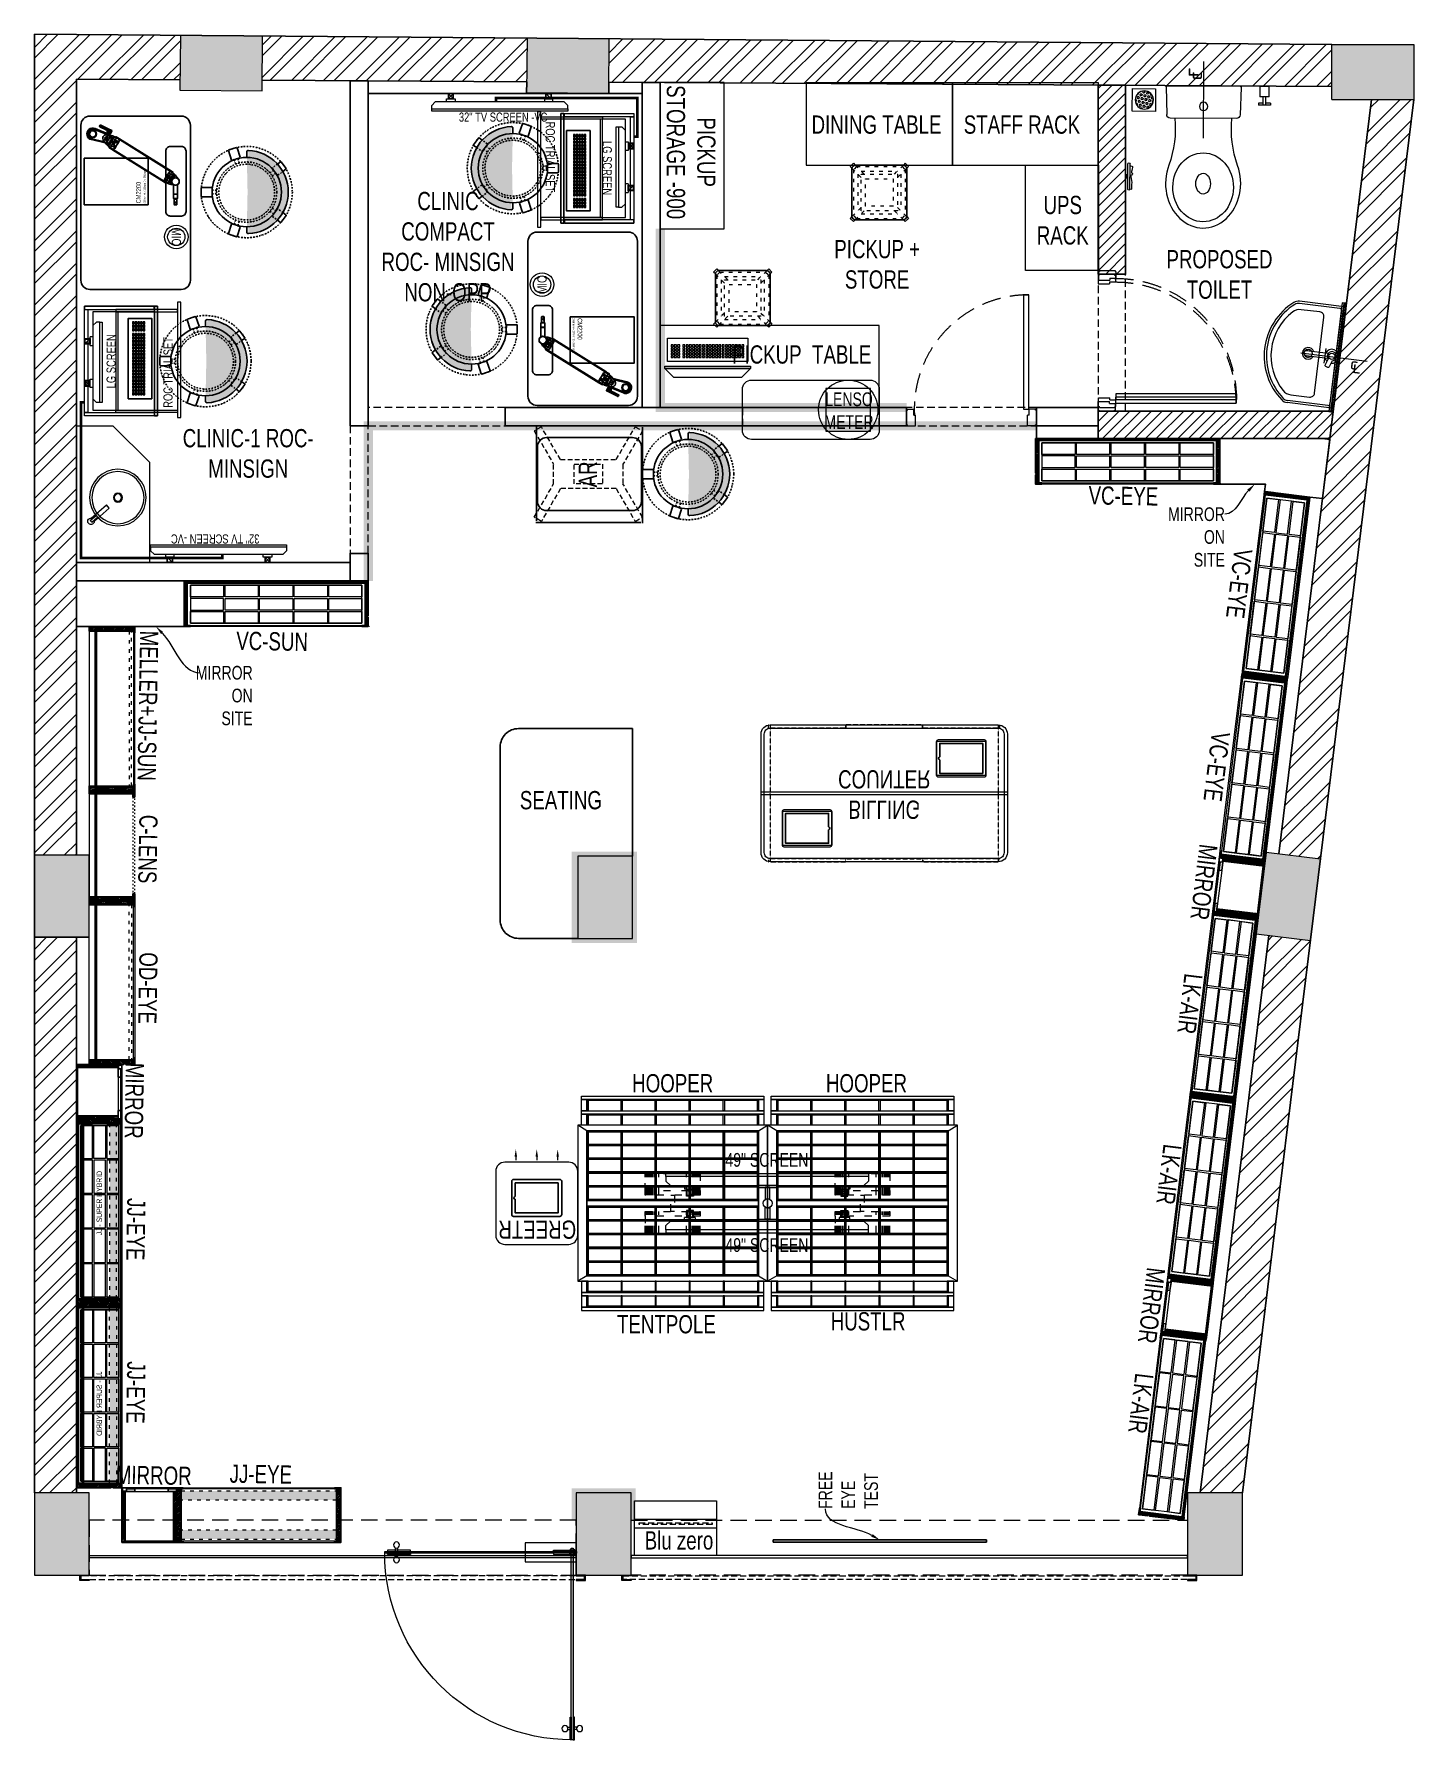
# Model space of a CAD drawing. Header units: feet. Extents: x 3263306 to 3270867, y -5461591 to -5452242.
import ezdxf
from ezdxf import colors
from ezdxf.entities.mleader import LeaderData, LeaderLine
from ezdxf.math import Vec2, Vec3

# ---------------------------------------------------------------- set-up
doc = ezdxf.new("R2010")
doc.units = ezdxf.units.FT
doc.header["$LTSCALE"] = 33
doc.header["$MEASUREMENT"] = 0
for name, pattern in [('a_p6_plan_L18$0$HIDDEN', [0.375, 0.25, -0.125]), ('ACAD_ISO03W100', [30, 12, -18]), ('CENTER', [2, 1.25, -0.25, 0.25, -0.25]), ('D10_DASHED', [0.75, 0.5, -0.25]), ('DASHDOT2', [0.5, 0.25, -0.125, 0, -0.125]), ('DOT', [0.25, 0, -0.25]), ('DOT2', [0.125, 0, -0.125]), ('HIDDEN', [9.525, 6.35, -3.175]), ('HIDDEN2', [4.7625, 3.175, -1.5875]), ('HIDDENX2', [0.75, 0.5, -0.25])]:
    doc.linetypes.add(name, pattern=pattern)
for name, color, linetype, lineweight in [('A-COL', 243, 'Continuous', 9), ('A-Glazing', 4, 'Continuous', 20), ('A-shutter', 8, 'Continuous', 18), ('beam', 90, 'Continuous', 9), ('centerline-toilets', 2, 'CENTER', 13), ('column hatch', 5, 'Continuous', 0), ('Door', 2, 'Continuous', 13), ('ele', 252, 'Continuous', 13), ('Fhitting', 152, 'Continuous', 30), ('Floor-Unit', 1, 'Continuous', 13), ('Glazing', 141, 'Continuous', 15), ('HATCH', 9, 'Continuous', 9), ('HIDDEN LINE', 177, 'Continuous', 0), ('LENS-CURTAIN', 5, 'a_p6_plan_L18$0$HIDDEN', 9), ('LENS-DIM', 252, 'Continuous', 5), ('LENS-DOOR', 34, 'Continuous', 20), ('LENS-FURNITURE', 13, 'Continuous', 9), ('LENS-PARTITION', 21, 'Continuous', 25), ('LENS-TEXT', 31, 'Continuous', 5), ('LENS_PARTITION', 21, 'Continuous', 25), ('LENS_TEXT', 31, 'Continuous', 5), ('LK-EQPMT', 3, 'Continuous', 18), ('LK-FF&E FLOOR', 1, 'Continuous', 9), ('LK-FF&E WALL', 1, 'Continuous', 9), ('LK-FLUTTED FINISH', 20, 'Continuous', 30), ('LK-FURNITURE', 13, 'Continuous', 9), ('LK-IT', 3, 'Continuous', 18), ('LK-MIRROR', 133, 'Continuous', 13), ('LK-TILES FINISH', 251, 'Continuous', 5), ('LN-ELEVATION-1', 81, 'Continuous', 25), ('LN-ELEVATION-2', 103, 'Continuous', 20), ('LN-ELEVATION-3', 125, 'Continuous', 18), ('LN-ELEVATION-4', 145, 'Continuous', 13), ('LN-ELEVATION-5', 167, 'Continuous', 5), ('LN-HATCH', 251, 'Continuous', 0), ('Mirror', 150, 'Continuous', 20), ('Panelling', 65, 'Continuous', 18), ('PARTITION', 22, 'Continuous', 30), ('PLANO-TXT', 252, 'Continuous', 5), ('rolling shutter', 1, 'Continuous', 5), ('Toilet', 5, 'Continuous', 9), ('TV', 92, 'Continuous', 18)]:
    doc.layers.add(name, color=color, linetype=linetype, lineweight=lineweight)
doc.layers.add('A-WALL', color=1, linetype='Continuous')
doc.layers.add('PDF_Geometry', color=7, linetype='Continuous')
doc.styles.add('LK TXT', font='GILC____.TTF', dxfattribs={"height": 100})
doc.styles.get("Standard").update_dxf_attribs({"font": 'GILC____.TTF'})
pattern_1 = [(45, (7858558.917, 3503823.203), (-4.4901280605, 4.4901280605), [])]
pattern_2 = [(45, (-583719.1914, 43520.887), (3.31456304, 12.1533978), [15.625, -3.125, 0, -3.125])]
pattern_3 = [(45, (-584019.1914, 43520.887), (3.31456304, 12.1533978), [15.625, -3.125, 0, -3.125])]
pattern_4 = [(45, (-22641017.7406, 5157647.994), (-4.4901280605, 4.4901280605), [])]
pattern_5 = [(45, (4210053.0415, 1706864.74), (-4.4901280605, 4.4901280605), [])]
pattern_6 = [(45, (4208834.247, 1706614.74), (-4.4901280605, 4.4901280605), [])]
pattern_7 = [(45, (4209134.247, 1706614.74), (-4.4901280605, 4.4901280605), [])]
pattern_8 = [(45, (3990327.2935, 1709214.6916), (-4.4901280605, 4.4901280605), [])]

msp = doc.modelspace()

# ---------------------------------------------------------------- texts
at = {"layer": 'LENS-TEXT', "color": 0, "linetype": 'Continuous', "ltscale": 3, "char_height": 100, "attachment_point": 5, "style": 'LK TXT'}
for s, width, gutter_width, insert, rotation in [('PICKUP \\PSTORAGE -900', 1099.487, 1, (3266906, -5452889.3), 270), ('AR', 237.441, 12.5, (3266340.5, -5454655.4), 90)]:
    msp.add_mtext_dynamic_manual_height_columns(s, width=width, gutter_width=gutter_width, heights=[0], dxfattribs=dict(at, insert=insert, rotation=rotation))
at = {"layer": 'LENS-TEXT', "color": 0, "linetype": 'Continuous', "ltscale": 3, "attachment_point": 5, "style": 'LK TXT'}
for s, width, gutter_width, heights, insert, char_height in [('DINING TABLE', 783.964, 1, [0], (3267922.7, -5452739), 100), ('STAFF RACK', 783.964, 1, [0], (3268719.6, -5452739), 100), ('CLINIC COMPACT ROC- MINSIGN\\PNON-OPP', 730.507, 1, [0], (3265574.4, -5453407.9), 100), ('UPS RACK', 337.242, 1, [0], (3268943.2, -5453262.9), 100), ('PICKUP + STORE', 730.507, 1, [0], (3267926, -5453504.6), 100), ('PROPOSED TOILET', 730.507, 1, [0], (3269802.2, -5453560.1), 100), ('PICKUP  TABLE  ', 783.964, 1, [0], (3267512.5, -5453998.9), 100), ('LENSO\\PMETER', 353.056, 0.5, [0], (3267771.8, -5454306.1), 75), ('CLINIC-1 ROC- MINSIGN', 769.696, 1, [360.1], (3264479.4, -5454541), 100)]:
    msp.add_mtext_dynamic_manual_height_columns(s, width=width, gutter_width=gutter_width, heights=heights, dxfattribs=dict(at, insert=insert, char_height=char_height))
at = {"layer": 'LENS-TEXT', "color": 0, "linetype": 'Continuous', "ltscale": 3, "char_height": 75, "width": 783.964, "attachment_point": 5, "style": 'LK TXT'}
for insert in [(3267322, -5458412.7), (3267322, -5458879.5)]:
    msp.add_mtext('\\pt225;49" SCREEN', dxfattribs=dict(at, insert=insert))
at = {"layer": 'LENS_TEXT', "linetype": 'Continuous', "ltscale": 3, "char_height": 100, "width": 324.474, "attachment_point": 5, "style": 'LK TXT'}
for insert, rotation in [((3269716.5, -5456889.9), 262.98419), ((3263854.8, -5458088.1), 268.96899), ((3269429.1, -5459210.3), 262.98419), ((3263961.8, -5460141.7), 358.96899)]:
    msp.add_mtext('{\\C7;MIRROR}', dxfattribs=dict(at, insert=insert, rotation=rotation))
at = {"layer": 'PLANO-TXT', "linetype": 'Continuous', "ltscale": 3, "char_height": 100, "width": 244.677, "attachment_point": 5, "style": 'LK TXT'}
for s, insert, rotation in [('VC-EYE', (3269275.6, -5454773.8), 358.96899), ('VC-EYE', (3269909.8, -5455254.1), 262.98419), ('MELLER+JJ-SUN', (3263929.2, -5455923.4), 268.96899), ('VC-SUN', (3264610.4, -5455570.7), 358.96899), ('VC-EYE', (3269786.3, -5456257.6), 262.98419), ('C-LENS', (3263929.2, -5456708.8), 268.96899), ('OD-EYE', (3263929.2, -5457471), 268.96899), ('LK-AIR', (3269640.6, -5457556.9), 262.98419), ('LK-AIR', (3269525.6, -5458492.1), 262.98419), ('JJ-EYE', (3263863.1, -5458792.7), 268.96899), ('JJ-EYE', (3263863.1, -5459687), 268.96899), ('LK-AIR', (3269371.1, -5459747.3), 262.98419), ('JJ-EYE', (3264548.6, -5460135.1), 358.96899)]:
    msp.add_mtext(s, dxfattribs=dict(at, insert=insert, rotation=rotation))
at = {"layer": 'PLANO-TXT', "linetype": 'Continuous', "ltscale": 3, "char_height": 100, "attachment_point": 5, "style": 'LK TXT'}
for s, insert, width in [('SEATING ', (3266193, -5456441.5), 244.677), ('HOOPER', (3266805.7, -5457992.8), 244.677), ('HOOPER', (3267867.7, -5457992.8), 244.677), ('TENTPOLE', (3266771.2, -5459313.7), 244.677), ('HUSTLR', (3267876.5, -5459297.7), 244.677), ('\\pt800;Blu zero', (3266840.3, -5460498.4), 510.552)]:
    msp.add_mtext(s, dxfattribs=dict(at, insert=insert, width=width))

# ---------------------------------------------------------------- blocks, each defined once
blk = doc.blocks.new('*U44')
at = {"layer": 'LENS-DOOR'}
for p, q in [((547489.3, 1778571.4), (547489.3, 1779198.9)), ((547518.9, 1779198.9), (547489.3, 1779198.9)), ((547518.9, 1779198.9), (547518.9, 1778571.4)), ((547447.3, 1778566.4), (547452.2, 1778566.4)), ((547447.3, 1778486.3), (547447.3, 1778566.4)), ((547452.2, 1778571.4), (547486.8, 1778571.4)), ((547452.2, 1778566.4), (547452.2, 1778571.4)), ((547486.8, 1778539.2), (547486.8, 1778571.4)), ((547518.9, 1778571.4), (547489.3, 1778571.4)), ((548153.9, 1778571.4), (548119.3, 1778571.4)), ((548119.3, 1778539.2), (548119.3, 1778571.4)), ((548153.9, 1778566.4), (548153.9, 1778571.4)), ((548158.8, 1778566.4), (548153.9, 1778566.4)), ((548158.8, 1778486.3), (548158.8, 1778566.4)), ((547447.3, 1778486.3), (547452.2, 1778486.3)), ((547452.2, 1778481.4), (547452.2, 1778486.3)), ((547452.2, 1778481.4), (547496.7, 1778481.4)), ((547486.8, 1778539.2), (547496.7, 1778539.2)), ((547496.7, 1778481.4), (547496.7, 1778539.2)), ((548109.4, 1778481.4), (548109.4, 1778539.2)), ((548119.3, 1778539.2), (548109.4, 1778539.2)), ((548153.9, 1778481.4), (548109.4, 1778481.4)), ((548153.9, 1778481.4), (548153.9, 1778486.3)), ((548158.8, 1778486.3), (548153.9, 1778486.3))]:
    blk.add_line(p, q, dxfattribs=at)
at = {"layer": 'LENS-DOOR', "color": 7, "linetype": 'HIDDEN2', "extrusion": (0, 0, -1)}
blk.add_ellipse((547489.3, 1778571.4), major_axis=(627.5, 0), ratio=1, start_param=-1.570791, end_param=0.051209, dxfattribs=at)
blk = doc.blocks.new('VC HD 1010')
at = {"layer": 'LN-HATCH', "ltscale": 0.5}
h = blk.add_hatch(dxfattribs=at)
h.set_pattern_fill('ANSI31', color=256, scale=2)
h.set_pattern_definition([(45, (3761554.586, 1795022.936), (-4.490128061, 4.490128061), [])])
h.paths.add_polyline_path([(-505.2, 24), (-505.2, -166), (-499.2, -166), (-499.2, -176), (-505.2, -176), (-505.2, -220), (-487.2, -220), (-487.2, 24)])
h = blk.add_hatch(dxfattribs=at)
h.set_pattern_fill('ANSI31', color=256, scale=2)
h.set_pattern_definition(pattern_1)
h.paths.add_polyline_path([(504.8, 24), (504.8, -166), (498.8, -166), (498.8, -176), (504.8, -176), (504.8, -220), (486.8, -220), (486.8, 24)])
h = blk.add_hatch(dxfattribs=at)
h.set_pattern_fill('ANSI31', color=256, scale=2)
h.set_pattern_definition([(45, (7858741.917, 3503823.203), (-4.4901280605, 4.4901280605), [])])
h.paths.add_polyline_path([(-470.2, -220), (-470.2, -226), (-505.2, -226), (-505.2, -220)])
h = blk.add_hatch(dxfattribs=at)
h.set_pattern_fill('ANSI31', color=256, scale=2)
h.set_pattern_definition(pattern_1)
h.paths.add_polyline_path([(476.8, -220), (476.8, -226), (511.8, -226), (511.8, -220)])
at = {"layer": 'LN-ELEVATION-1', "ltscale": 0.5}
for points in [[(-505.2, 24), (-505.2, -166), (-499.2, -166), (-499.2, -176), (-505.2, -176), (-505.2, -220), (-487.2, -220), (-487.2, 24)], [(486.8, 12), (-487.2, 12), (-487.2, 18), (486.8, 18)], [(504.8, 24), (504.8, -166), (498.8, -166), (498.8, -176), (504.8, -176), (504.8, -220), (486.8, -220), (486.8, 24)], [(-470.2, -220), (-470.2, -226), (-505.2, -226), (-505.2, -220)], [(469.8, -220), (469.8, -226), (504.8, -226), (504.8, -220)]]:
    blk.add_lwpolyline(points, close=True, dxfattribs=at)
at = {"layer": 'LN-ELEVATION-2', "ltscale": 0.5}
blk.add_lwpolyline([(470.2, 0), (-470.2, 0), (-470.2, -208), (470.2, -208)], close=True, dxfattribs=at)
at = {"layer": 'LN-ELEVATION-3', "ltscale": 0.5}
for p, q in [((-487.2, 24), (486.8, 24)), ((-470.2, -220), (469.8, -220)), ((469.8, -226), (-470.2, -226))]:
    blk.add_line(p, q, dxfattribs=at)
for points in [[(-470.2, 0), (-288.5, 0), (-288.5, -64), (-470.2, -64)], [(-280.5, 0), (-98.8, 0), (-98.8, -64), (-280.5, -64)], [(-90.8, 0), (90.8, 0), (90.8, -64), (-90.8, -64)], [(98.8, 0), (280.5, 0), (280.5, -64), (98.8, -64)], [(288.5, 0), (470.2, 0), (470.2, -64), (288.5, -64)], [(-470.2, -136), (-288.5, -136), (-288.5, -72), (-470.2, -72)], [(-280.5, -72), (-98.8, -72), (-98.8, -136), (-280.5, -136)], [(-90.8, -72), (90.8, -72), (90.8, -136), (-90.8, -136)], [(98.8, -72), (280.5, -72), (280.5, -136), (98.8, -136)], [(288.5, -72), (470.2, -72), (470.2, -136), (288.5, -136)], [(-470.2, -144), (-288.5, -144), (-288.5, -208), (-470.2, -208)], [(-280.5, -144), (-98.8, -144), (-98.8, -208), (-280.5, -208)], [(-90.8, -144), (90.8, -144), (90.8, -208), (-90.8, -208)], [(98.8, -144), (280.5, -144), (280.5, -208), (98.8, -208)], [(288.5, -144), (470.2, -144), (470.2, -208), (288.5, -208)]]:
    blk.add_lwpolyline(points, close=True, dxfattribs=at)
blk = doc.blocks.new('jALI')
at = {"layer": 'Toilet', "ltscale": 5}
h = blk.add_hatch(dxfattribs=at)
h.set_pattern_fill('HEX', color=256, scale=50, angle=135, double=1)
h.set_pattern_definition([(135, (-344825.863, 460708.187), (-7.65465545, -7.65465545), [6.25, -12.5]), (255, (-344825.863, 460708.187), (10.4564538, -2.80179835), [6.25, -12.5]), (195, (-344830.282, 460712.606), (2.80179835, -10.4564538), [6.25, -12.5])])
edge = h.paths.add_edge_path()
edge.add_arc((-393187.5, 163647.6), 50, -90, 270)
blk.add_lwpolyline([(-393249.5, 163581.9), (-393125.5, 163581.9), (-393125.5, 163709.4), (-393249.5, 163709.4)], close=True, dxfattribs=at)
blk.add_circle((-393187.5, 163647.6), 50, dxfattribs=at)
blk = doc.blocks.new('WC')
at = {"layer": 'centerline-toilets', "linetype": 'HIDDEN', "ltscale": 10}
blk.add_line((0, 286.3), (0, -134.7), dxfattribs=at)
at = {"layer": 'Toilet'}
for p, q in [((-412.8, 566.9), (-412.8, 428.9)), ((-400.8, 566.9), (-400.8, 428.9)), ((-418.8, 506.9), (-424.8, 506.9)), ((-424.8, 506.9), (-424.8, 488.9)), ((-418.8, 488.9), (-424.8, 488.9)), ((-418.8, 506.9), (-418.8, 488.9)), ((-418.8, 503.9), (-412.8, 503.9)), ((-418.8, 491.9), (-412.8, 491.9)), ((-205.8, 5.9), (-201.7, 157.2)), ((180.6, 176.8), (-182.6, 176.8)), ((205.8, 5.9), (199.8, 157.2)), ((-200.1, 0), (200.1, 0))]:
    blk.add_line(p, q, dxfattribs=at)
at = {"layer": 'Toilet', "ltscale": 100}
for p, q in [((366.1, 103), (300.3, 103)), ((300.3, 91.5), (300.3, 103)), ((326.3, 103), (326.3, 57.2)), ((340.1, 103), (340.1, 57.2)), ((366.1, 91.5), (366.1, 103)), ((326.3, 91.5), (300.3, 91.5)), ((307.2, 0), (307.2, 57.2)), ((359.2, 57.2), (307.2, 57.2)), ((366.1, 91.5), (340.1, 91.5)), ((359.2, 57.2), (359.2, 0)), ((359.2, 0), (307.2, 0))]:
    blk.add_line(p, q, dxfattribs=at)
at = {"layer": 'Toilet'}
blk.add_circle((-0.3, 111.6), 22.9, dxfattribs=at)
for centre, radius, start, end in [((-406.8, 566.9), 6, 0, 180), ((-406.8, 428.9), 6, 180, 0), ((-776.4, 231.1), 622.3, 354.997, 19.06186), ((776, 226.4), 623.4, 160.51959, 184.56168), ((-182.4, 157.5), 19.3, 90.35094, 180.89813), ((180.5, 157.5), 19.3, 359.10187, 89.64906), ((-200.1, 5.7), 5.72, 177.95459, 270), ((200.1, 5.7), 5.72, 270, 2.04541)]:
    blk.add_arc(centre, radius, start, end, dxfattribs=at)
at = {"layer": 'Toilet', "extrusion": (0, 0, -1)}
for centre, major_axis, ratio, start_param, end_param in [((0, 533.5), (0, -244.6), 0.842028, 7.436326, 11.41323), ((0, 535.1), (0, -57.2), 0.7, 1.570796326794896, 7.853981633974482)]:
    blk.add_ellipse(centre, major_axis=major_axis, ratio=ratio, start_param=start_param, end_param=end_param, dxfattribs=at)
blk.add_ellipse((0, 555), major_axis=(0, -188.8), ratio=0.878788, dxfattribs=at)
at = {"layer": 'Toilet'}
blk.add_open_spline([(-400.8, 441), (-397.1, 440.5), (-384.3, 439), (-389, 459.3), (-395.6, 479.8), (-385.6, 478), (-385.9, 491.3), (-402.7, 487.2), (-384.8, 532.1), (-395.5, 546.6), (-390.9, 570.2), (-397.2, 568.8), (-400.8, 568)], degree=3, knots=[0, 0, 0, 0, 9.744972, 33.823887, 47.583551, 49.497915, 60.560502, 63.822284, 93.508019, 135.756925, 141.904352, 150.301906, 150.301906, 150.301906, 150.301906], dxfattribs=at)
at = {"layer": 'Fhitting', "lineweight": 0, "ltscale": 0.5, "rotation": 270}
blk.add_blockref('jALI', (-163972.9, -393109.2), dxfattribs=at)
at = {"layer": 'centerline-toilets', "linetype": 'DOT2', "insert": (-35.9, -56.9), "char_height": 85.827, "width": 567.402, "attachment_point": 5, "rotation": 270}
blk.add_mtext('{\\fISOCPEUR|b0|i0|c0|p34;℄}', dxfattribs=at)
blk = doc.blocks.new('Wash Basin')
at = {"layer": 'PARTITION', "lineweight": 9}
h = blk.add_hatch(dxfattribs=at)
h.set_pattern_fill('ANSI38', color=256, scale=70, angle=990, style=0, double=1)
h.set_pattern_definition([(315, (-64.7135, -33.325), (6.18718, 6.18718), []), (45, (-64.7135, -33.325), (6.18718, 18.56155), [21.875, -13.125])])
h.paths.add_polyline_path([(300.1, -22), (-300.1, -22), (-300.1, -34), (300.1, -34)])
at = {"layer": 'centerline-toilets', "linetype": 'HIDDEN', "ltscale": 10}
blk.add_line((0, -238.1), (0, 129.8), dxfattribs=at)
at = {"layer": 'Mirror', "ltscale": 0.5}
blk.add_lwpolyline([(-300.1, -34), (-300.1, -46), (300.1, -46), (300.1, -34)], close=True, dxfattribs=at)
at = {"layer": 'Panelling', "lineweight": 9}
blk.add_lwpolyline([(-300.1, -22), (-300.1, -34), (300.1, -34), (300.1, -22)], close=True, dxfattribs=at)
at = {"layer": 'Toilet', "ltscale": 100}
for p, q in [((-280, -32), (-280, -278.3)), ((-270, -22), (270, -22)), ((-268, -55), (-268, -278.3)), ((-258, -45), (258, -45)), ((-14.8, -88.6), (-14.6, -207.9)), ((11, -207.9), (10.8, -88.6)), ((268, -55), (268, -278.3)), ((280, -32), (280, -278.3))]:
    blk.add_line(p, q, dxfattribs=at)
blk.add_lwpolyline([(23.1, -61.6), (57.7, -73.5, -0.414214), (61.4, -81.2), (57.5, -92.5, -0.414214), (49.9, -96.2), (16.1, -84.6)], format="xyb", dxfattribs=at)
blk.add_lwpolyline([(-235, -264, 0.191896), (-217.2, -308.7, 0.420236), (217.2, -308.7, 0.191896), (235, -264), (235, -160.5, 0.414214), (210, -135.5), (-210, -135.5, 0.414214), (-235, -160.5)], format="xyb", close=True, dxfattribs=at)
blk.add_lwpolyline([(40.7, -103.2), (-41.1, -103.2)], dxfattribs=at)
for centre, radius in [((-2, -66.5), 17.5), ((-2, -196.8), 22.5)]:
    blk.add_circle(centre, radius, dxfattribs=at)
for centre, radius, start, end in [((-270, -32), 10, 90, 180), ((-258, -55), 10, 90, 180), ((258, -55), 10, 0, 90), ((270, -32), 10, 0, 90), ((-2, -197.1), 32.1, 113.08975, 66.24598), ((-2, -196.8), 20.5, 128.04034, 237.28993), ((-2, -196.8), 20.5, 304.47329, 50.73323), ((-230, -278.3), 50, 180, 218.44606), ((-230, -278.3), 38, 180, 218.44606), ((230, -278.3), 38, 321.55394, 0), ((230, -278.3), 50, 321.55394, 0), ((0, -89.3), 347.7, 219.28258, 320.71742), ((0, -89.3), 335.7, 219.31295, 320.68705)]:
    blk.add_arc(centre, radius, start, end, dxfattribs=at)
for centre, major_axis, start_param, end_param in [((-2, -66.5), (0, 38.3), 4.720493, 9.081982), ((-2, -66.5), (-0.2, -25.6), 1.769108, 7.074098), ((-2, -66.5), (0, 38.3), 3.484555, 4.083576), ((-1.8, -207.9), (-9.04, 9.04), 0.785398, 3.926991)]:
    blk.add_ellipse(centre, major_axis=major_axis, ratio=1, start_param=start_param, end_param=end_param, dxfattribs=at)
at = {"layer": 'centerline-toilets', "linetype": 'DOT2', "insert": (33.3, 61.8), "char_height": 75, "width": 495.827, "attachment_point": 5, "rotation": 90}
blk.add_mtext('{\\fISOCPEUR|b0|i0|c0|p34;℄}', dxfattribs=at)
blk = doc.blocks.new('*U40')
at = {"layer": 'LENS-DOOR'}
for p, q in [((547491.5, 1778573.8), (547491.5, 1779235.3)), ((547522.8, 1779235.3), (547491.5, 1779235.3)), ((547522.8, 1779235.3), (547522.8, 1778573.8)), ((547447.3, 1778568.6), (547452.5, 1778568.6)), ((547447.3, 1778484.1), (547447.3, 1778568.6)), ((547452.5, 1778573.8), (547488.9, 1778573.8)), ((547452.5, 1778568.6), (547452.5, 1778573.8)), ((547488.9, 1778539.9), (547488.9, 1778573.8)), ((547522.8, 1778573.8), (547491.5, 1778573.8)), ((548192.1, 1778573.8), (548155.6, 1778573.8)), ((548155.6, 1778539.9), (548155.6, 1778573.8)), ((548192.1, 1778568.6), (548192.1, 1778573.8)), ((548197.3, 1778568.6), (548192.1, 1778568.6)), ((548197.3, 1778484.1), (548197.3, 1778568.6)), ((547447.3, 1778484.1), (547452.5, 1778484.1)), ((547452.5, 1778478.9), (547452.5, 1778484.1)), ((547452.5, 1778478.9), (547499.3, 1778478.9)), ((547488.9, 1778539.9), (547499.3, 1778539.9)), ((547499.3, 1778478.9), (547499.3, 1778539.9)), ((548145.2, 1778478.9), (548145.2, 1778539.9)), ((548155.6, 1778539.9), (548145.2, 1778539.9)), ((548192.1, 1778478.9), (548145.2, 1778478.9)), ((548192.1, 1778478.9), (548192.1, 1778484.1)), ((548197.3, 1778484.1), (548192.1, 1778484.1))]:
    blk.add_line(p, q, dxfattribs=at)
at = {"layer": 'LENS-DOOR', "color": 7, "linetype": 'HIDDEN2', "extrusion": (0, 0, -1)}
blk.add_ellipse((547491.5, 1778573.8), major_axis=(661.5, 0), ratio=1, start_param=-1.570791, end_param=0.051209, dxfattribs=at)
blk = doc.blocks.new('*U41')
at = {"layer": 'A-shutter', "color": 5, "ltscale": 10}
for points in [[(41039206.5, -1561539.2), (41039206.5, -1561544.2), (41039161.5, -1561544.2), (41039161.5, -1561564.2), (41039206.5, -1561564.2), (41039206.5, -1561569.2), (41039156.5, -1561569.2), (41039156.5, -1561539.2)], [(41041876.5, -1561539.2), (41041876.5, -1561544.2), (41041921.5, -1561544.2), (41041921.5, -1561564.2), (41041876.5, -1561564.2), (41041876.5, -1561569.2), (41041926.5, -1561569.2), (41041926.5, -1561539.2)]]:
    blk.add_lwpolyline(points, close=True, dxfattribs=at)
at = {"layer": 'A-shutter', "color": 5, "linetype": 'HIDDENX2', "ltscale": 2}
blk.add_lwpolyline([(41039161.5, -1561544.2), (41039161.5, -1561564.2), (41041921.5, -1561564.2), (41041921.5, -1561544.2)], close=True, dxfattribs=at)
blk = doc.blocks.new('*U42')
at = {"layer": 'A-shutter', "color": 5, "ltscale": 10}
for points in [[(41038826.5, -1561539.2), (41038826.5, -1561544.2), (41038781.5, -1561544.2), (41038781.5, -1561564.2), (41038826.5, -1561564.2), (41038826.5, -1561569.2), (41038776.5, -1561569.2), (41038776.5, -1561539.2)], [(41041876.5, -1561539.2), (41041876.5, -1561544.2), (41041921.5, -1561544.2), (41041921.5, -1561564.2), (41041876.5, -1561564.2), (41041876.5, -1561569.2), (41041926.5, -1561569.2), (41041926.5, -1561539.2)]]:
    blk.add_lwpolyline(points, close=True, dxfattribs=at)
at = {"layer": 'A-shutter', "color": 5, "linetype": 'HIDDENX2', "ltscale": 2}
blk.add_lwpolyline([(41038781.5, -1561544.2), (41038781.5, -1561564.2), (41041921.5, -1561564.2), (41041921.5, -1561544.2)], close=True, dxfattribs=at)
blk = doc.blocks.new('A$C3555d8a6')
at = {"layer": 'column hatch'}
h = blk.add_hatch(color=8, dxfattribs=at)
h.dxf.hatch_style = 1
h.paths.add_polyline_path([(-2678, -3489.1), (-2978, -3489.1), (-2978, -3939.1), (-2678, -3939.1)])
h.paths.add_polyline_path([(292, -3489.1), (-8, -3489.1), (-8, -3939.1), (292, -3939.1)])
h.paths.add_polyline_path([(3642, -3489.1), (3342, -3489.1), (3342, -3939.1), (3642, -3939.1)])
h.paths.add_polyline_path([(4069.5, -15.3), (3771.6, 21.4), (3717, -425.3), (4014.6, -461.9)])
h.paths.add_polyline_path([(300, 0), (0, 0), (0, -450), (300, -450)])
h.paths.add_polyline_path([(-2678, 5.8), (-2978, 5.8), (-2978, -444.2), (-2678, -444.2)])
h.paths.add_polyline_path([(-1728, 4495.7), (-2178, 4499.3), (-2180.4, 4199.5), (-1730.4, 4195.9)])
h.paths.add_polyline_path([(171.9, 4480.3), (-278.1, 4483.9), (-280.5, 4184.3), (169.5, 4180.7)])
h.paths.add_polyline_path([(4581.9, 4448.1), (4131.9, 4448.1), (4131.9, 4148.1), (4581.9, 4148.1)])
at = {"layer": 'LN-HATCH'}
h = blk.add_hatch(dxfattribs=at)
h.set_pattern_fill('ANSI32', color=256, scale=333, angle=180)
h.set_pattern_definition([(225, (-4955605.52, 5285478), (88.2999593, -88.2999593), []), (225, (-4955664.38, 5285478), (88.2999593, -88.2999593), [])])
h.paths.add_polyline_path([(-2748, -444.2), (-2978, -444.2), (-2978, -459.1), (-2978, -3489.1), (-2748, -3489.1)])
h.paths.add_polyline_path([(-2748, 4259.5), (-2179.9, 4256.1), (-2178, 4499.3), (-2978, 4505.8), (-2978, 5.8), (-2748, 5.8)])
h.paths.add_polyline_path([(-278.1, 4483.9), (-1728, 4495.7), (-1730, 4253.4), (-280, 4244.7)])
h.paths.add_polyline_path([(4131.9, 4448.1), (171.9, 4480.3), (170, 4242), (4131.9, 4218.1)])
h.paths.add_polyline_path([(4581.9, 4148.1), (4581.9, 4148.1), (4350.2, 4148.1), (3841.2, 12.8), (4069.5, -15.3)])
h.paths.add_polyline_path([(4014.6, -461.9), (3786.3, -433.8), (3410.3, -3489.1), (3642, -3489.1)])
h = blk.add_hatch(dxfattribs=at)
h.set_pattern_fill('ANSI31', color=256, scale=333, angle=180)
h.set_pattern_definition([(225, (-1142.81, 1686.817), (29.43332, -29.43332), [])])
h.paths.add_polyline_path([(2852, 3189.9), (3002, 3189.9), (3002, 4225.8), (2852, 4225.8)])
h.paths.add_polyline_path([(3002, 2439.9), (2852, 2439.9), (2852, 2289.9), (4121.4, 2289.6), (4139.9, 2439.8), (3002, 2439.9)])
at = {"layer": 'A-COL'}
for p, q in [((-2178, 4499.5), (-2180.4, 4199.5)), ((-1730.4, 4195.9), (-1728, 4495.9)), ((-278.1, 4484.3), (-280.5, 4184.3)), ((169.5, 4180.7), (171.9, 4480.3)), ((4131.9, 4148.1), (4131.9, 4448.1)), ((4131.9, 4448.1), (4581.9, 4448.1)), ((4581.9, 4448.1), (4581.9, 4148.1)), ((-2180.4, 4199.5), (-1730.4, 4195.9)), ((-280.5, 4184.3), (169.5, 4180.7)), ((4131.9, 4148.1), (4581.9, 4148.1)), ((-2978, -459.1), (-2978, -9.1)), ((-2678.3, -444.2), (-2978, -444.2))]:
    blk.add_line(p, q, dxfattribs=at)
for points in [[(-2678, 5.8), (-2978, 5.8), (-2978, -444.2), (-2678, -444.2)], [(300, 0), (0, 0), (0, -450), (300, -450)], [(4069.5, -15.3), (3771.8, 21.3), (3716.8, -425.3), (4014.6, -461.9)], [(-2678, -3489.1), (-2978, -3489.1), (-2978, -3939.1), (-2678, -3939.1)], [(292, -3489.1), (-8, -3489.1), (-8, -3939.1), (292, -3939.1)], [(3642, -3489.1), (3342, -3489.1), (3342, -3939.1), (3642, -3939.1)]]:
    blk.add_lwpolyline(points, close=True, dxfattribs=at)
at = {"layer": 'A-Glazing'}
for points in [[(-2678, -3832.6), (-8, -3832.6), (-8, -3844.6), (-2678, -3844.6)], [(3342, -3832.6), (292, -3832.6), (292, -3844.6), (3342, -3844.6)]]:
    blk.add_lwpolyline(points, close=True, dxfattribs=at)
at = {"layer": 'A-WALL'}
for p, q in [((-2978, -9.1), (-2978, 4505.8)), ((4131.9, 4448.1), (-2978, 4505.8)), ((-2978, 4260.9), (-2979.4, 4260.9)), ((-2748, 5.8), (-2748, 4259.5)), ((-2179.9, 4256.1), (-2748, 4259.5)), ((-279.4, 4244.7), (-1729.4, 4253.4)), ((4131.9, 4218.1), (170.6, 4242)), ((3642, -3489.1), (4581.9, 4148.1)), ((3841.2, 12.8), (4350.2, 4148.1)), ((-2978, -3489.1), (-2978, -439.1)), ((-2748, -3489.1), (-2748, -444.2)), ((3410.3, -3489.1), (3786.3, -433.8))]:
    blk.add_line(p, q, dxfattribs=at)
for points in [[(2852, 3189.9), (3002, 3189.9), (3002, 4225.8), (2852, 4225.8)], [(3002, 2439.9), (2852, 2439.9), (2852, 2289.9), (4121.5, 2289.8), (4139.9, 2439.8), (3002, 2439.9)]]:
    blk.add_lwpolyline(points, close=True, dxfattribs=at)
at = {"layer": 'beam', "linetype": 'a_p6_plan_L18$0$HIDDEN', "lineweight": 5, "ltscale": 11}
for points in [[(-2678, -3939.1), (-8, -3939.1), (-8, -3639.1), (-2678, -3639.1)], [(292, -3639.1), (3342, -3639.1), (3342, -3939.1), (292, -3939.1)]]:
    blk.add_lwpolyline(points, close=True, dxfattribs=at)
at = {"layer": 'LENS-CURTAIN', "ltscale": 5}
blk.add_lwpolyline([(3002, 2439.9), (3002, 3189.9), (2852, 3189.9), (2852, 2439.9)], close=True, dxfattribs=at)
at = {"layer": 'Door', "xscale": -1, "rotation": 270}
blk.add_blockref('*U40', (-1775626.9, -545007.4), dxfattribs=at)
at = {"layer": 'ele', "color": 0, "lineweight": -2, "xscale": -1, "rotation": 179.6551900697573}
blk.add_blockref('WC', (3430.2, 4221.3), dxfattribs=at)
at = {"layer": 'ele', "color": 0, "lineweight": -2, "rotation": 262.9841876155298}
blk.add_blockref('Wash Basin', (4197.8, 2730.1), dxfattribs=at)
at = {"layer": 'rolling shutter', "color": 2}
blk.add_blockref('*U41', (-41041884.5, 1557600.1), dxfattribs=at)
at = {"layer": 'rolling shutter', "color": 2, "xscale": -1}
blk.add_blockref('*U42', (41042168.5, 1557600.1), dxfattribs=at)
blk = doc.blocks.new('CLENS 600 TYPE 6')
at = {"layer": 'LN-ELEVATION-1', "ltscale": 0.5}
blk.add_lwpolyline([(130, -225), (-130, -225, -0.414214), (-150, -205), (-150, 55, -0.414214), (-130, 75), (130, 75, -0.414214), (150, 55), (150, -205, -0.414214)], format="xyb", close=True, dxfattribs=at)
at = {"layer": 'LN-ELEVATION-3', "linetype": 'ACAD_ISO03W100', "ltscale": 0.05}
for p, q in [((-100, 7.3), (-142.4, 49.7)), ((-142.4, -199.7), (-142.4, 49.7)), ((-82.3, 25), (-124.7, 67.4)), ((124.7, 67.4), (-124.7, 67.4)), ((-117.4, -174.7), (-117.4, 24.7)), ((99.7, 42.4), (-99.7, 42.4)), ((82.3, 25), (124.7, 67.4)), ((100, 7.3), (142.4, 49.7)), ((117.4, -174.7), (117.4, 24.7)), ((142.4, -199.7), (142.4, 49.7)), ((-100, -157.3), (-142.4, -199.7)), ((-82.3, -175), (-124.7, -217.4)), ((82.3, -175), (124.7, -217.4)), ((100, -157.3), (142.4, -199.7)), ((124.7, -217.4), (-124.7, -217.4)), ((99.7, -192.4), (-99.7, -192.4))]:
    blk.add_line(p, q, dxfattribs=at)
for points in [[(-132.2, 74.9), (-124.7, 67.4), (-142.4, 49.7), (-149.9, 57.2)], [(132.2, 74.9), (124.7, 67.4), (142.4, 49.7), (149.9, 57.2)], [(-132.2, -224.9), (-124.7, -217.4), (-142.4, -199.7), (-149.9, -207.2)], [(132.2, -224.9), (124.7, -217.4), (142.4, -199.7), (149.9, -207.2)]]:
    blk.add_lwpolyline(points, dxfattribs=at)
for points in [[(100, -175), (-100, -175), (-100, 25), (100, 25)], [(75, -150), (-75, -150), (-75, 0), (75, 0)]]:
    blk.add_lwpolyline(points, close=True, dxfattribs=at)
at = {"layer": 'LN-ELEVATION-5', "ltscale": 0.5}
for points in [[(-149.9, 57.2), (-160.1, 67.4), (-142.4, 85.1), (-132.2, 74.9)], [(149.9, 57.2), (160.1, 67.4), (142.4, 85.1), (132.2, 74.9)], [(-149.9, -207.2), (-160.1, -217.4), (-142.4, -235.1), (-132.2, -224.9)], [(149.9, -207.2), (160.1, -217.4), (142.4, -235.1), (132.2, -224.9)]]:
    blk.add_lwpolyline(points, dxfattribs=at)
blk = doc.blocks.new('*U23')
at = {"layer": 'LK-EQPMT', "ltscale": 12}
blk.add_lwpolyline([(6, 4.9), (-6, 4.9), (-6, -4.9), (6, -4.9)], close=True, dxfattribs=at)
blk = doc.blocks.new('*U24')
at = {"color": 0, "linetype": 'ByBlock', "lineweight": -2}
for p in [(0, 0), (18, 0), (35.9, 0), (53.9, 0), (71.8, 0), (89.8, 0), (107.8, 0), (125.7, 0), (143.7, 0), (161.6, 0), (179.6, 0), (197.6, 0), (215.5, 0), (233.5, 0), (251.4, 0), (269.4, 0), (287.4, 0), (305.3, 0), (323.3, 0), (0, -14.7), (0, -29.5), (0, -44.2), (0, -59), (18, -14.7), (18, -29.5), (18, -44.2), (18, -59), (35.9, -14.7), (35.9, -29.5), (35.9, -44.2), (35.9, -59), (53.9, -14.7), (53.9, -29.5), (53.9, -44.2), (53.9, -59), (71.8, -14.7), (71.8, -29.5), (71.8, -44.2), (71.8, -59), (89.8, -14.7), (89.8, -29.5), (89.8, -44.2), (89.8, -59), (107.8, -14.7), (107.8, -29.5), (107.8, -44.2), (107.8, -59), (125.7, -14.7), (125.7, -29.5), (125.7, -44.2), (125.7, -59), (143.7, -14.7), (143.7, -29.5), (143.7, -44.2), (143.7, -59), (161.6, -14.7), (161.6, -29.5), (161.6, -44.2), (161.6, -59), (179.6, -14.7), (179.6, -29.5), (179.6, -44.2), (179.6, -59), (197.6, -14.7), (197.6, -29.5), (197.6, -44.2), (197.6, -59), (215.5, -14.7), (215.5, -29.5), (215.5, -44.2), (215.5, -59), (233.5, -14.7), (233.5, -29.5), (233.5, -44.2), (233.5, -59), (251.4, -14.7), (251.4, -29.5), (251.4, -44.2), (251.4, -59), (269.4, -14.7), (269.4, -29.5), (269.4, -44.2), (269.4, -59), (287.4, -14.7), (287.4, -29.5), (287.4, -44.2), (287.4, -59), (305.3, -14.7), (305.3, -29.5), (305.3, -44.2), (305.3, -59), (323.3, -14.7), (323.3, -29.5), (323.3, -44.2), (323.3, -59)]:
    blk.add_blockref('*U23', p, dxfattribs=at)
blk = doc.blocks.new('*U21')
at = {"layer": 'LK-EQPMT', "ltscale": 12}
blk.add_lwpolyline([(6, 4.9), (-6, 4.9), (-6, -4.9), (6, -4.9)], close=True, dxfattribs=at)
blk = doc.blocks.new('*U22')
at = {"color": 0, "linetype": 'ByBlock', "lineweight": -2}
for p in [(0, 0), (18, 0), (35.9, 0), (0, -14.7), (0, -29.5), (0, -44.2), (0, -59), (18, -14.7), (18, -29.5), (18, -44.2), (18, -59), (35.9, -14.7), (35.9, -29.5), (35.9, -44.2), (35.9, -59)]:
    blk.add_blockref('*U21', p, dxfattribs=at)
blk = doc.blocks.new('*U15')
at = {"ltscale": 12}
blk.add_lwpolyline([(8, 0), (8, 129.1), (448, 129.1), (448, 0)], close=True, dxfattribs=at)
for name, p in [('*U24', (35.2, 101.6)), ('*U22', (386.6, 101.6))]:
    blk.add_blockref(name, p)
blk = doc.blocks.new('Pickup table PC')
at = {"layer": 'LN-ELEVATION-2', "ltscale": 0.5}
for points in [[(470, 50), (0, 50), (0, 62), (470, 62)], [(420, 0), (50, 0), (0, 50), (470, 50)]]:
    blk.add_lwpolyline(points, close=True, dxfattribs=at)
blk = doc.blocks.new('JJ STSH 900')
h = blk.add_hatch(color=177)
h.dxf.hatch_style = 1
h.paths.add_polyline_path([(425, 50), (-425, 50), (-425, 0), (425, 0)])
h = blk.add_hatch(color=177)
h.dxf.hatch_style = 1
h.paths.add_polyline_path([(425, -164), (-425, -164), (-425, -214), (425, -214)])
at = {"layer": 'LN-HATCH', "ltscale": 0.5}
h = blk.add_hatch(dxfattribs=at)
h.set_pattern_fill('ANSI36', color=256, scale=50)
h.set_pattern_definition(pattern_2)
h.paths.add_polyline_path([(-415, 62), (-415, 68), (-450, 68), (-450, 62)])
h = blk.add_hatch(dxfattribs=at)
h.set_pattern_fill('ANSI36', color=256, scale=50)
h.set_pattern_definition(pattern_2)
h.paths.add_polyline_path([(-425, 62), (-450, 62), (-450, 18), (-450, 8), (-450, -226), (-425, -226)])
h = blk.add_hatch(dxfattribs=at)
h.set_pattern_fill('ANSI36', color=256, scale=50)
h.set_pattern_definition(pattern_3)
h.paths.add_polyline_path([(415, 62), (415, 68), (450, 68), (450, 62)])
h = blk.add_hatch(dxfattribs=at)
h.set_pattern_fill('ANSI36', color=256, scale=50)
h.set_pattern_definition(pattern_3)
h.paths.add_polyline_path([(450, 8), (450, 18), (450, 62), (425, 62), (425, -226), (450, -226)])
h = blk.add_hatch(dxfattribs=at)
h.set_pattern_fill('ANSI36', color=256, scale=50)
h.set_pattern_definition(pattern_2)
h.paths.add_polyline_path([(-415, -226), (-415, -232), (-450, -232), (-450, -226)])
h = blk.add_hatch(dxfattribs=at)
h.set_pattern_fill('ANSI36', color=256, scale=50)
h.set_pattern_definition(pattern_3)
h.paths.add_polyline_path([(415, -226), (415, -232), (450, -232), (450, -226)])
at = {"layer": 'LN-ELEVATION-1', "ltscale": 0.5}
for points in [[(-415, 62), (-415, 68), (-450, 68), (-450, 62)], [(-450, -226), (-450, 8), (-450, 8), (-450, 18), (-450, 18), (-450, 62), (-425, 62), (-425, -226)], [(415, 62), (415, 68), (450, 68), (450, 62)], [(450, -226), (450, 8), (450, 8), (450, 18), (450, 18), (450, 62), (425, 62), (425, -226)], [(-415, -226), (-415, -232), (-450, -232), (-450, -226)], [(415, -226), (415, -232), (450, -232), (450, -226)]]:
    blk.add_lwpolyline(points, close=True, dxfattribs=at)
at = {"layer": 'LN-ELEVATION-3', "ltscale": 0.5}
for p, q in [((-415, 68), (415, 68)), ((415, 62), (-415, 62)), ((425, -226), (-425, -226)), ((415, -226), (-415, -226)), ((-415, -232), (415, -232))]:
    blk.add_line(p, q, dxfattribs=at)
at = {"layer": 'LN-ELEVATION-4', "linetype": 'ACAD_ISO03W100', "ltscale": 0.05}
for points in [[(425, 0), (-425, 0), (-425, 50), (425, 50)], [(425, -164), (-425, -164), (-425, -214), (425, -214)]]:
    blk.add_lwpolyline(points, close=True, dxfattribs=at)
blk = doc.blocks.new('MIRROR SEE THROUGH')
at = {"layer": 'LN-HATCH', "ltscale": 0.5}
h = blk.add_hatch(dxfattribs=at)
h.set_pattern_fill('ANSI31', color=256, scale=2)
h.set_pattern_definition([(45, (4060070.797, 1708569.446), (-4.4901280605, 4.4901280605), [])])
h.paths.add_polyline_path([(-150, 0), (-132, 0), (-132, -279), (-150, -279)])
h.paths.add_polyline_path([(-132, -6), (132, -6), (132, 0), (-132, 0)])
h.paths.add_polyline_path([(150, 0), (132, 0), (132, -279), (150, -279)])
at = {"layer": 'Defpoints'}
blk.add_lwpolyline([(150, -300), (-150, -300), (-150, 0), (150, 0)], close=True, dxfattribs=at)
at = {"layer": 'LN-ELEVATION-1'}
for points in [[(-150, 0), (-132, 0), (-132, -279), (-150, -279)], [(-132, -6), (132, -6), (132, 0), (-132, 0)], [(150, 0), (132, 0), (132, -279), (150, -279)], [(-103, -293), (-103, -279), (-148, -279), (-148, -300), (-139, -300), (-139, -298.5), (-146.5, -298.5), (-146.5, -293)], [(80, -293), (80, -279), (125, -279), (125, -300), (116, -300), (116, -298.5), (123.5, -298.5), (123.5, -293)], [(142, -300), (142, -298.5), (146.5, -298.5), (146.5, -280.5), (125, -280.5), (125, -279), (148, -279), (148, -300)]]:
    blk.add_lwpolyline(points, close=True, dxfattribs=at)
at = {"layer": 'LN-ELEVATION-2'}
blk.add_lwpolyline([(-103, -293), (80, -293), (80, -279), (-103, -279)], close=True, dxfattribs=at)
at = {"layer": 'LN-ELEVATION-2', "color": 4, "lineweight": 0}
blk.add_lwpolyline([(-146.5, -293), (123.5, -293), (123.5, -298.5), (-146.5, -298.5)], close=True, dxfattribs=at)
at = {"layer": 'LN-ELEVATION-4', "ltscale": 0.5}
blk.add_line((116, -300), (-139, -300), dxfattribs=at)
blk = doc.blocks.new('JJ SHD 1010')
h = blk.add_hatch(color=177)
h.dxf.hatch_style = 1
h.paths.add_polyline_path([(992, 68), (25, 68), (25, 18), (992, 18)])
at = {"layer": 'LN-HATCH', "ltscale": 0.5}
h = blk.add_hatch(dxfattribs=at)
h.set_pattern_fill('ANSI31', color=256, scale=2)
h.set_pattern_definition(pattern_4)
h.paths.add_polyline_path([(7, 250), (7, 60), (13, 60), (13, 50), (7, 50), (7, 6), (25, 6), (25, 250)])
h = blk.add_hatch(dxfattribs=at)
h.set_pattern_fill('ANSI31', color=256, scale=2)
h.set_pattern_definition(pattern_5)
h.paths.add_polyline_path([(882, 210), (32, 210), (32, 216), (882, 216)])
h = blk.add_hatch(dxfattribs=at)
h.set_pattern_fill('ANSI31', color=256, scale=2)
h.set_pattern_definition([(45, (-26738022.0714, 3448847.7265), (-4.4901280605, 4.4901280605), [])])
h.paths.add_polyline_path([(1017, 250), (1017, 60), (1011, 60), (1011, 50), (1017, 50), (1017, 6), (999, 6), (999, 250)])
h = blk.add_hatch(dxfattribs=at)
h.set_pattern_fill('ANSI31', color=256, scale=2)
h.set_pattern_definition(pattern_4)
h.paths.add_polyline_path([(35, 6), (35, 0), (7, 0), (7, 6)])
h = blk.add_hatch(dxfattribs=at)
h.set_pattern_fill('ANSI31', color=256, scale=2)
h.set_pattern_definition(pattern_5)
h.paths.add_polyline_path([(42, 6), (42, 0), (7, 0), (7, 6)])
h = blk.add_hatch(dxfattribs=at)
h.set_pattern_fill('ANSI31', color=256, scale=2)
h.set_pattern_definition([(45, (-22640834.7406, 5157647.994), (-4.4901280605, 4.4901280605), [])])
h.paths.add_polyline_path([(982, 6), (982, 0), (1017, 0), (1017, 6)])
h = blk.add_hatch(dxfattribs=at)
h.set_pattern_fill('ANSI31', color=256, scale=2)
h.set_pattern_definition([(45, (4209863.0415, 1706864.74), (-4.4901280605, 4.4901280605), [])])
h.paths.add_polyline_path([(982, 6), (982, 0), (1017, 0), (1017, 6)])
at = {"layer": 'LN-ELEVATION-1', "ltscale": 0.5}
for points in [[(7, 250), (7, 60), (13, 60), (13, 50), (7, 50), (7, 6), (25, 6), (25, 250)], [(7, 250), (7, 60), (13, 60), (13, 50), (7, 50), (7, 6), (32, 6), (32, 250)], [(25, 238), (999, 238), (999, 244), (25, 244)], [(992, 210), (32, 210), (32, 216), (992, 216)], [(1017, 250), (1017, 60), (1011, 60), (1011, 50), (1017, 50), (1017, 6), (992, 6), (992, 250)], [(1017, 250), (1017, 60), (1011, 60), (1011, 50), (1017, 50), (1017, 6), (999, 6), (999, 250)], [(42, 6), (42, 0), (7, 0), (7, 6)], [(42, 6), (42, 0), (7, 0), (7, 6)], [(982, 6), (982, 0), (1017, 0), (1017, 6)], [(982, 6), (982, 0), (1017, 0), (1017, 6)]]:
    blk.add_lwpolyline(points, close=True, dxfattribs=at)
at = {"layer": 'LN-ELEVATION-2', "ltscale": 0.5}
blk.add_lwpolyline([(41.7, 226), (982, 226), (982, 18), (41.7, 18)], close=True, dxfattribs=at)
at = {"layer": 'LN-ELEVATION-3', "ltscale": 0.5}
for p, q in [((999, 250), (25, 250)), ((32, 250), (992, 250)), ((982, 6), (42, 6)), ((42, 6), (982, 6)), ((42, 0), (982, 0)), ((982, 0), (42, 0))]:
    blk.add_line(p, q, dxfattribs=at)
for points in [[(223.3, 226), (41.7, 226), (41.7, 162), (223.3, 162)], [(413, 226), (231.3, 226), (231.3, 162), (413, 162)], [(602.7, 226), (421, 226), (421, 162), (602.7, 162)], [(792.3, 226), (610.7, 226), (610.7, 162), (792.3, 162)], [(982, 226), (800.3, 226), (800.3, 162), (982, 162)], [(223.3, 154), (41.7, 154), (41.7, 90), (223.3, 90)], [(413, 154), (231.3, 154), (231.3, 90), (413, 90)], [(602.7, 154), (421, 154), (421, 90), (602.7, 90)], [(792.3, 154), (610.7, 154), (610.7, 90), (792.3, 90)], [(982, 90), (800.3, 90), (800.3, 154), (982, 154)], [(223.3, 82), (41.7, 82), (41.7, 18), (223.3, 18)], [(413, 82), (231.3, 82), (231.3, 18), (413, 18)], [(602.7, 82), (421, 82), (421, 18), (602.7, 18)], [(792.3, 82), (610.7, 82), (610.7, 18), (792.3, 18)], [(982, 82), (800.3, 82), (800.3, 18), (982, 18)]]:
    blk.add_lwpolyline(points, close=True, dxfattribs=at)
at = {"layer": 'LN-ELEVATION-4', "linetype": 'ACAD_ISO03W100', "ltscale": 0.05}
for points in [[(992, 68), (25, 68), (25, 18), (992, 18)], [(32, 30), (992, 30), (992, 18), (32, 18)]]:
    blk.add_lwpolyline(points, close=True, dxfattribs=at)
at = {"ltscale": 0.5, "insert": (380.5, 139.3), "char_height": 30, "attachment_point": 1}
blk.add_mtext_dynamic_manual_height_columns('\\pt120;JJ - SUPER HYBRID', width=526.835, gutter_width=500, heights=[0], dxfattribs=at)
blk = doc.blocks.new('MIRROR')
at = {"layer": 'LN-HATCH', "ltscale": 0.5}
h = blk.add_hatch(dxfattribs=at)
h.set_pattern_fill('ANSI31', color=256, scale=2)
h.set_pattern_definition([(45, (4060433.7416, 1708720.787), (-4.4901280605, 4.4901280605), [])])
h.paths.add_polyline_path([(212.9, 101.3), (230.9, 101.3), (230.9, -127.7), (212.9, -127.7)])
h.paths.add_polyline_path([(230.9, 95.3), (494.9, 95.3), (494.9, 101.3), (230.9, 101.3)])
h.paths.add_polyline_path([(512.9, 101.3), (494.9, 101.3), (494.9, -127.7), (512.9, -127.7)])
at = {"layer": 'Defpoints'}
blk.add_lwpolyline([(512.9, 101.3), (212.9, 101.3), (212.9, -148.7), (512.9, -148.7)], close=True, dxfattribs=at)
at = {"layer": 'LN-ELEVATION-1'}
for points in [[(212.9, 101.3), (230.9, 101.3), (230.9, -127.7), (212.9, -127.7)], [(230.9, 95.3), (494.9, 95.3), (494.9, 101.3), (230.9, 101.3)], [(512.9, 101.3), (494.9, 101.3), (494.9, -127.7), (512.9, -127.7)], [(259.9, -141.7), (259.9, -127.7), (214.9, -127.7), (214.9, -148.7), (223.9, -148.7), (223.9, -147.2), (216.4, -147.2), (216.4, -141.7)], [(442.9, -141.7), (442.9, -127.7), (487.9, -127.7), (487.9, -148.7), (478.9, -148.7), (478.9, -147.2), (486.4, -147.2), (486.4, -141.7)], [(504.9, -148.7), (504.9, -147.2), (509.4, -147.2), (509.4, -129.2), (487.9, -129.2), (487.9, -127.7), (510.9, -127.7), (510.9, -148.7)]]:
    blk.add_lwpolyline(points, close=True, dxfattribs=at)
at = {"layer": 'LN-ELEVATION-2', "color": 4, "lineweight": 0}
blk.add_lwpolyline([(216.4, -141.7), (486.4, -141.7), (486.4, -147.2), (216.4, -147.2)], close=True, dxfattribs=at)
at = {"layer": 'LN-ELEVATION-2'}
blk.add_lwpolyline([(259.9, -141.7), (442.9, -141.7), (442.9, -127.7), (259.9, -127.7)], close=True, dxfattribs=at)
at = {"layer": 'LN-ELEVATION-4', "ltscale": 0.5}
blk.add_line((478.9, -148.7), (223.9, -148.7), dxfattribs=at)
blk = doc.blocks.new('JJ SH 900')
at = {"layer": 'LN-HATCH', "ltscale": 0.5}
h = blk.add_hatch(dxfattribs=at)
h.set_pattern_fill('ANSI31', color=256, scale=50)
h.paths.add_polyline_path([(-911.8, 0), (-911.8, -190), (-905.8, -190), (-905.8, -200), (-911.8, -200), (-911.8, -244), (-886.8, -244), (-886.8, 0)])
h = blk.add_hatch(dxfattribs=at)
h.set_pattern_fill('ANSI31', color=256, scale=2)
h.set_pattern_definition(pattern_6)
h.paths.add_polyline_path([(-11.8, 0), (-11.8, -190), (-17.8, -190), (-17.8, -200), (-11.8, -200), (-11.8, -244), (-36.8, -244), (-36.8, 0)])
h = blk.add_hatch(dxfattribs=at)
h.set_pattern_fill('ANSI31', color=256, scale=2)
h.set_pattern_definition(pattern_7)
h.paths.add_polyline_path([(-36.8, -40), (-886.8, -40), (-886.8, -34), (-36.8, -34)])
h = blk.add_hatch(dxfattribs=at)
h.set_pattern_fill('ANSI31', color=256, scale=2)
h.set_pattern_definition(pattern_7)
h.paths.add_polyline_path([(-876.8, -244), (-876.8, -250), (-911.8, -250), (-911.8, -244)])
h = blk.add_hatch(dxfattribs=at)
h.set_pattern_fill('ANSI31', color=256, scale=2)
h.set_pattern_definition(pattern_6)
h.paths.add_polyline_path([(-46.8, -244), (-46.8, -250), (-11.8, -250), (-11.8, -244)])
at = {"layer": 'LN-ELEVATION-1', "ltscale": 0.5}
for points in [[(-911.8, 0), (-911.8, -190), (-905.8, -190), (-905.8, -200), (-911.8, -200), (-911.8, -244), (-886.8, -244), (-886.8, 0)], [(-11.8, 0), (-11.8, -190), (-17.8, -190), (-17.8, -200), (-11.8, -200), (-11.8, -244), (-36.8, -244), (-36.8, 0)], [(-36.8, -40), (-886.8, -40), (-886.8, -34), (-36.8, -34)], [(-876.8, -244), (-876.8, -250), (-911.8, -250), (-911.8, -244)], [(-46.8, -244), (-46.8, -250), (-11.8, -250), (-11.8, -244)]]:
    blk.add_lwpolyline(points, close=True, dxfattribs=at)
at = {"layer": 'LN-ELEVATION-3', "ltscale": 0.5}
for p, q in [((-886.8, 0), (-36.8, 0)), ((-876.8, -244), (-46.8, -244)), ((-46.8, -250), (-876.8, -250))]:
    blk.add_line(p, q, dxfattribs=at)
at = {"layer": 'LN-ELEVATION-4', "linetype": 'ACAD_ISO03W100', "ltscale": 0.05}
blk.add_lwpolyline([(-886.8, -220), (-36.8, -220), (-36.8, -232), (-886.8, -232)], close=True, dxfattribs=at)
blk = doc.blocks.new('CLENS 600')
at = {"layer": 'LN-HATCH', "ltscale": 0.5}
h = blk.add_hatch(dxfattribs=at)
h.set_pattern_fill('ANSI31', color=256, scale=2)
h.set_pattern_definition(pattern_8)
h.paths.add_polyline_path([(-600, 0), (-582, 0), (-582, -240), (-600, -240)])
h = blk.add_hatch(dxfattribs=at)
h.set_pattern_fill('ANSI31', color=256, scale=2)
h.set_pattern_definition([(45, (3975657.573, 1709214.6916), (-4.490128061, 4.490128061), [])])
h.paths.add_polyline_path([(-18, 0), (0, 0), (0, -240), (-18, -240)])
h = blk.add_hatch(dxfattribs=at)
h.set_pattern_fill('ANSI31', color=256, scale=2)
h.set_pattern_definition([(45, (3990252.2935, 1709214.6916), (-4.4901280605, 4.4901280605), [])])
h.paths.add_polyline_path([(-582, -40), (-18, -40), (-18, -34), (-582, -34)])
h = blk.add_hatch(dxfattribs=at)
h.set_pattern_fill('ANSI31', color=256, scale=2)
h.set_pattern_definition(pattern_8)
h.paths.add_polyline_path([(-600, -250), (-565, -250), (-565, -240), (-600, -240)])
h = blk.add_hatch(dxfattribs=at)
h.set_pattern_fill('ANSI31', color=256, scale=2)
h.set_pattern_definition([(45, (3990177.2935, 1709214.6916), (-4.4901280605, 4.4901280605), [])])
h.paths.add_polyline_path([(-35, -250), (0, -250), (0, -240), (-35, -240)])
at = {"layer": 'HIDDEN LINE', "linetype": 'ACAD_ISO03W100', "ltscale": 0.02}
for p, q in [((-35, -240), (-565, -240)), ((-565, -250), (-35, -250))]:
    blk.add_line(p, q, dxfattribs=at)
at = {"layer": 'LN-ELEVATION-1', "ltscale": 0.5}
for points in [[(-600, 0), (-582, 0), (-582, -240), (-600, -240)], [(-18, 0), (0, 0), (0, -240), (-18, -240)], [(-582, -40), (-18, -40), (-18, -34), (-582, -34)], [(-600, -250), (-565, -250), (-565, -240), (-600, -240)], [(-35, -250), (0, -250), (0, -240), (-35, -240)]]:
    blk.add_lwpolyline(points, close=True, dxfattribs=at)
at = {"layer": 'LN-ELEVATION-4'}
blk.add_line((-18, 0), (-582, 0), dxfattribs=at)
blk = doc.blocks.new('Entrance Door')
at = {"layer": 'Glazing', "ltscale": 111}
blk.add_hatch(color=256, dxfattribs=at).paths.add_polyline_path([(18, -35), (18, -1235), (30, -1235), (30, -35)])
at = {"layer": 'Glazing'}
for p, q in [((30, -54), (18, -66)), ((1118, -31), (1118, -54)), ((1118, -89), (1118, -66)), ((1133, -31), (1133, -54)), ((1133, -89), (1133, -66))]:
    blk.add_line(p, q, dxfattribs=at)
at = {"layer": 'Glazing', "ltscale": 44}
for p, q in [((-5, -1156), (18, -1156)), ((-5, -1171), (18, -1171)), ((53, -1156), (30, -1156)), ((53, -1171), (30, -1171))]:
    blk.add_line(p, q, dxfattribs=at)
at = {"layer": 'Glazing'}
for points in [[(320, -120), (0, -120), (0, 0), (320, 0)], [(0, -54), (142, -54), (142, -47), (0, -47)], [(0, -66), (142, -66), (142, -74), (0, -74)], [(1181, -54), (1038, -54), (1038, -47), (1181, -47)], [(1181, -66), (1038, -66), (1038, -74), (1181, -74)]]:
    blk.add_lwpolyline(points, close=True, dxfattribs=at)
at = {"layer": 'Glazing', "ltscale": 222}
blk.add_lwpolyline([(-2, -66), (1199, -66), (1199, -54), (-2, -54)], close=True, dxfattribs=at)
at = {"layer": 'Glazing', "ltscale": 111}
blk.add_lwpolyline([(18, -35), (18, -1235), (30, -1235), (30, -35)], close=True, dxfattribs=at)
at = {"layer": 'Glazing', "ltscale": 44}
for points in [[(18, -1093), (18, -1235), (10, -1235), (10, -1093)], [(30, -1093), (30, -1235), (37, -1235), (37, -1093)]]:
    blk.add_lwpolyline(points, close=True, dxfattribs=at)
at = {"layer": 'Glazing'}
for centre, radius in [((1125, -14), 19), ((24, -59), 19.8), ((1125, -107), 19)]:
    blk.add_circle(centre, radius, dxfattribs=at)
at = {"layer": 'Glazing', "ltscale": 44}
for centre in [(-22, -1164), (70, -1164)]:
    blk.add_circle(centre, 19, dxfattribs=at)
at = {"layer": 'Glazing', "ltscale": 222}
blk.add_arc((24, -60), 1175, 270, 359.9996, dxfattribs=at)
blk = doc.blocks.new('*U43')
at = {"layer": 'LENS-DOOR'}
for p, q in [((547491.5, 1778573.8), (547491.5, 1779235.3)), ((547522.8, 1779235.3), (547491.5, 1779235.3)), ((547522.8, 1779235.3), (547522.8, 1778573.8)), ((547447.3, 1778568.6), (547452.5, 1778568.6)), ((547447.3, 1778484.1), (547447.3, 1778568.6)), ((547452.5, 1778573.8), (547488.9, 1778573.8)), ((547452.5, 1778568.6), (547452.5, 1778573.8)), ((547488.9, 1778539.9), (547488.9, 1778573.8)), ((547522.8, 1778573.8), (547491.5, 1778573.8)), ((548192.1, 1778573.8), (548155.6, 1778573.8)), ((548155.6, 1778539.9), (548155.6, 1778573.8)), ((548192.1, 1778568.6), (548192.1, 1778573.8)), ((548197.3, 1778568.6), (548192.1, 1778568.6)), ((548197.3, 1778484.1), (548197.3, 1778568.6)), ((547447.3, 1778484.1), (547452.5, 1778484.1)), ((547452.5, 1778478.9), (547452.5, 1778484.1)), ((547452.5, 1778478.9), (547499.3, 1778478.9)), ((547488.9, 1778539.9), (547499.3, 1778539.9)), ((547499.3, 1778478.9), (547499.3, 1778539.9)), ((548145.2, 1778478.9), (548145.2, 1778539.9)), ((548155.6, 1778539.9), (548145.2, 1778539.9)), ((548192.1, 1778478.9), (548145.2, 1778478.9)), ((548192.1, 1778478.9), (548192.1, 1778484.1)), ((548197.3, 1778484.1), (548192.1, 1778484.1))]:
    blk.add_line(p, q, dxfattribs=at)
at = {"layer": 'LENS-DOOR', "color": 7, "linetype": 'HIDDEN2', "extrusion": (0, 0, -1)}
blk.add_ellipse((547491.5, 1778573.8), major_axis=(661.5, 0), ratio=1, start_param=-1.570791, end_param=0.051209, dxfattribs=at)
blk = doc.blocks.new('MINGSING')
at = {"layer": 'LENS_PARTITION', "color": 1}
blk.add_lwpolyline([(0, 225.1), (255, 225.1), (255, 575.1), (0, 575.1)], close=True, dxfattribs=at)
at = {"insert": (7.6, 290.9), "char_height": 25, "width": 317.481, "attachment_point": 1}
blk.add_mtext('CM2200\\P{\\H0.4x;305mm W x 350mm D x 560mm H}', dxfattribs=at)
blk = doc.blocks.new('PHOROPTER')
at = {"layer": 'LN-ELEVATION-1', "lineweight": 25}
for points in [[(139.6, 270.2), (139.2, 271), (138.7, 272), (138.5, 272.4), (138.3, 272.7), (138.2, 273), (138, 273.4), (137.8, 273.7), (137.7, 274.1), (137.5, 274.4), (137.3, 274.8), (128.4, 270.3), (128.4, 270.4), (128.3, 271.2), (128.3, 272.5), (128.1, 273.9), (127.9, 274.9), (127.7, 275.9), (127.4, 276.6), (127.2, 277.3), (124.6, 282.6), (121.8, 288.1), (119, 293.9), (116, 300), (112.9, 306.3), (109.6, 312.8), (106.3, 319.5), (102.9, 326.5), (102.8, 326.7), (102.6, 327), (102.5, 327.3), (102.4, 327.5), (102.3, 327.7), (102.3, 327.7), (102.3, 327.8), (102.1, 328.1), (101.8, 328.4), (101.5, 328.6), (101.1, 328.8), (100.7, 328.9), (100.4, 328.9), (100, 328.8), (99.6, 328.7), (94.2, 326), (93.9, 325.8), (93.6, 325.5), (93.4, 325.2), (93.2, 324.9), (93.1, 324.5), (93.1, 324.1), (93.2, 323.7), (93.3, 323.3), (93.3, 323.3), (93.4, 323.2), (93.4, 323.1), (93.5, 322.9), (93.7, 322.6), (93.8, 322.3), (93.9, 322), (94.1, 321.9), (94.2, 321.8), (94.5, 321.8), (94.8, 321.7), (95.1, 321.8), (95.4, 321.9), (95.8, 322), (96.1, 322.1), (101.5, 324.8), (101.9, 325), (102.2, 325.2), (102.4, 325.4), (102.7, 325.6), (102.8, 325.9), (102.9, 326.1), (103, 326.3), (102.9, 326.5)], [(131, 287.6), (131, 287.6), (131.1, 287.3), (131.4, 286.7), (131.9, 285.8), (132.5, 284.6), (133.1, 283.3), (133.9, 281.8), (134.6, 280.2), (135.4, 278.6), (136.1, 277.2), (136.8, 275.9), (137.3, 274.8), (137.7, 275), (138, 275.2), (138.2, 275.5), (138.4, 275.8), (138.5, 276.1), (138.6, 276.5), (138.5, 276.8), (138.4, 277.1), (138, 278), (137.4, 279.2), (136.7, 280.5), (136.1, 281.8), (135.4, 283.1), (134.8, 284.3), (134.3, 285.3), (134, 286.1), (133.7, 286.6), (133.7, 286.7), (133.4, 287.1), (133.2, 287.4), (132.9, 287.6), (132.5, 287.7), (132.1, 287.8), (131.7, 287.8), (131.3, 287.8), (131, 287.6), (125.6, 285), (125.2, 284.9), (124.8, 284.8), (124.4, 284.8), (124.1, 284.9), (123.7, 285.1), (123.4, 285.3), (123.1, 285.6), (122.9, 285.9)], [(125.6, 285), (125.6, 284.9), (125.8, 284.6), (126.1, 284), (126.5, 283.1), (127, 282.1), (127.6, 280.9), (128.3, 279.5), (129, 278.1)], [(141.7, 284), (136.3, 281.3)], [(152, 260), (151.3, 263.4), (150.5, 266.9), (149.7, 270.4), (149.9, 270.5), (150.4, 270.6), (151.3, 270.8), (152.5, 271), (153.9, 271.3), (155.6, 271.7), (157.5, 272.1), (159.4, 272.5), (161.5, 273), (158, 288.7), (156, 288.3), (154, 287.9), (152.2, 287.5), (150.5, 287.1), (149.1, 286.8), (147.9, 286.5), (147, 286.3), (146.5, 286.2), (146.3, 286.2), (149.7, 270.4)], [(192.4, 227.5), (191.3, 229.3), (189.5, 232.2), (187.7, 235.1), (185.9, 238), (184.1, 240.9), (188.5, 243.6), (188, 244.5), (187.5, 245.3), (187, 246.1), (186.5, 247), (185.9, 247.8), (185.4, 248.6), (184.9, 249.5), (184.4, 250.3), (173.1, 243.3), (172.2, 244.8), (171.3, 246.2), (170.4, 247.6), (169.6, 249), (168.7, 250.4), (167.9, 251.7), (167.1, 252.9), (166.4, 254.1), (164.6, 257), (164.2, 257.7), (163.7, 258.4), (163.3, 259.2), (163, 259.8), (162.7, 260.7), (162.4, 261.7), (162.1, 262.7), (161.9, 263.8), (161.8, 264.8), (161.7, 265.7), (161.7, 268.1), (161.6, 270.5), (161.5, 273), (184.3, 287.2), (186.4, 286), (188.6, 284.9), (190.6, 283.8), (191.5, 283.3), (193.3, 282), (194.8, 280.6), (195.9, 279.4), (197.8, 280.6), (199.8, 281.5), (201.9, 282.1), (203.8, 282.3), (205.7, 282.2), (207.3, 281.8), (208.6, 281), (209.6, 280), (210.3, 279.1), (210.9, 278.2), (211.5, 277.3), (213.3, 274.4), (213.6, 273.9), (213.9, 273.4), (214.2, 272.9), (214.5, 272.3), (214.9, 271.8), (215.2, 271.2), (215.6, 270.6), (216, 270)], [(184.7, 302.2), (168.3, 372.3), (169.3, 372.6), (170.2, 372.8), (171, 373), (171.8, 373.1), (172.4, 373.3), (172.8, 373.4), (173.1, 373.4), (173.2, 373.5), (191, 297.2)], [(191.7, 296.6), (179.1, 306.6), (178.9, 306.5), (178.6, 306.1), (178.1, 305.4), (177.3, 304.4), (176.4, 303.3), (175.3, 301.9), (174.2, 300.4), (172.9, 298.8), (171.6, 297.2), (184.3, 287.2), (185.6, 288.8), (186.8, 290.4), (188, 291.9), (189, 293.3), (190, 294.4), (190.7, 295.4), (191.3, 296), (191.6, 296.5), (191.7, 296.6), (194.5, 294.4), (197.3, 292.2), (200.1, 290)], [(190.6, 283.8), (192.1, 285.4), (193.5, 286.8), (194.9, 288.1), (196.3, 289.1), (197.5, 289.8), (198.6, 290.2), (199.4, 290.2), (200.1, 290), (202.1, 288.3), (204.1, 286.5), (205, 285.5), (205.9, 284.6), (206.8, 283.6), (207.6, 282.6), (208.7, 281.3), (209.6, 280)], [(141.4, 271), (141.5, 270.9), (141.5, 270.8), (141.5, 270.8), (141.5, 270.8), (141.7, 270.4), (141.7, 270), (141.7, 269.6), (141.6, 269.3), (141.5, 268.9), (141.2, 268.6), (140.9, 268.3), (140.6, 268.1), (126.3, 261), (125.9, 260.9), (125.5, 260.8), (125.1, 260.8), (124.7, 260.9), (124.4, 261.1), (124.1, 261.3), (123.8, 261.6), (123.6, 261.9), (123.6, 262), (123.5, 262), (123.5, 262.1), (123.7, 261.8), (123.9, 261.6), (124.2, 261.4), (124.5, 261.3), (124.9, 261.3), (125.3, 261.3), (125.7, 261.4), (126, 261.5), (140.4, 268.6), (140.3, 268.8), (140.2, 269), (140.1, 269.2), (140, 269.4), (139.9, 269.6), (139.8, 269.8), (139.7, 270), (139.6, 270.2), (139.9, 270.4), (140.2, 270.6), (140.5, 270.9), (140.6, 271.2), (140.8, 271.6), (140.8, 271.9), (140.8, 272.2), (140.7, 272.5), (140.6, 272.6), (140.5, 272.8), (140.4, 273), (140.3, 273.2), (140.2, 273.5), (140.1, 273.7), (139.9, 274), (139.8, 274.3)], [(138.7, 272), (139, 272.2), (139.3, 272.5), (139.6, 272.8), (139.7, 273.1), (139.9, 273.4), (139.9, 273.7), (139.9, 274), (139.8, 274.3), (139.6, 274.7), (139.4, 275), (139.3, 275.4), (139.1, 275.7), (138.9, 276), (138.8, 276.4), (138.6, 276.7), (138.4, 277.1)], [(140.7, 272.5), (140.8, 272.3), (140.9, 272.1), (141, 271.9), (141.1, 271.7), (141.1, 271.5), (141.2, 271.3), (141.3, 271.1), (141.4, 271), (141.5, 270.6), (141.6, 270.3), (141.5, 270), (141.4, 269.6), (141.2, 269.3), (141, 269), (140.7, 268.8), (140.4, 268.6), (140.5, 268.4), (140.6, 268.2), (140.6, 268.1), (140.6, 268.1)], [(140.7, 272.3), (146.1, 275), (146.1, 275)], [(161.7, 265.7), (159.7, 265.2), (157.7, 264.5), (156, 263.8), (154.5, 263), (153.3, 262.2), (152.5, 261.4), (152.1, 260.7), (152, 260), (152.3, 258.6), (153, 256.2), (153.4, 255), (153.8, 253.7), (154.3, 252.5), (154.7, 251.4), (155.7, 249.1), (156.8, 247), (156.3, 248.4), (156.2, 249.9), (156.5, 251.6), (157.2, 253.2), (158.3, 254.9), (159.7, 256.5), (161.4, 257.9), (163.3, 259.2), (176.5, 267.4), (176.9, 268.5), (177.6, 269.6), (178.6, 270.5), (179.8, 271.1), (181.2, 271.4), (182.5, 271.2), (182.7, 271.2), (195.9, 279.4), (196.3, 278.8), (196.8, 278.1), (197.3, 277.4), (199.1, 274.5)], [(347.8, -60.4), (347, -61.6), (346.6, -62.8), (346.5, -63.8), (346.7, -64.6), (345.9, -65.1), (168.1, 219.7), (168.9, 220.3), (169.5, 219.8), (170.4, 219.5), (171.5, 219.6), (172.9, 219.8), (172.4, 219.5), (170.8, 219.2), (169.6, 219.1), (168.7, 219.3), (168.1, 219.7), (167.4, 220.8), (167.2, 221.2), (166.8, 221.7), (166.5, 222.4), (166, 223.1), (165.5, 223.9), (164.9, 224.8), (164.3, 225.8), (163.7, 226.8), (162.3, 229), (161, 231), (159.9, 232.9), (158.8, 234.6), (158, 235.9), (157.3, 237), (156.8, 237.8), (156.6, 238.2), (156.5, 238.3), (157.4, 238.8), (157.4, 238.7), (157.7, 238.3), (158.2, 237.5), (158.8, 236.5), (159.7, 235.1), (160.7, 233.4), (161.9, 231.6), (163.2, 229.5), (164.5, 227.3), (163.7, 226.8)], [(163, 236.9), (162.6, 237.5), (162.2, 238.1), (161.9, 238.7), (161.5, 239.2), (161.2, 239.8), (160.9, 240.3), (160.6, 240.8), (160.3, 241.3), (158.5, 244.2), (157.9, 245.1), (157.3, 246.1), (156.8, 247)], [(171.5, 219.5), (158.8, 239.7), (158, 239.2), (170.3, 219.6)], [(173.5, 220), (172.3, 222), (169.9, 225.7), (167.6, 229.5), (165.3, 233.2), (163, 236.9), (163.1, 237), (163.6, 237.3), (164.3, 237.8), (165.3, 238.4), (166.6, 239.2), (168, 240.1), (169.7, 241.1), (171.4, 242.2), (173.1, 243.3), (175.5, 239.6), (177.8, 235.8), (180.1, 232.1), (182.4, 228.4), (184.7, 224.7), (185.7, 223.2)], [(165.8, 232.4), (164.1, 231.4)], [(164.5, 227.3), (165.2, 226.3), (165.8, 225.3), (166.3, 224.4), (166.8, 223.6), (167.3, 222.9), (167.7, 222.3), (168, 221.7), (168.3, 221.4)], [(178.8, 261.1), (178.4, 261.8), (178.3, 261.9), (178.2, 261.9), (178.1, 262), (177.9, 262), (177.7, 262), (177.6, 262), (177.4, 261.9), (177.2, 261.8), (177.6, 261.1), (166.4, 254.1)], [(167.4, 220.8), (168.3, 221.4), (168.9, 220.3)], [(168.3, 224.6), (170, 225.6)], [(172.4, 221.9), (171.5, 221.3), (171.4, 221.3), (171.3, 221.2), (171.2, 221.1), (171.1, 221.1), (171, 221), (170.9, 221), (170.8, 220.9), (170.8, 220.9), (168.4, 224.7)], [(172.5, 219.7), (171.5, 221.3)], [(172.9, 219.8), (174.4, 220.2), (177.7, 220.8), (182.8, 221.2)], [(177.2, 261.8), (176.8, 262.5), (176.5, 263.3), (176.4, 264.2), (176.4, 265), (176.5, 265.8), (176.4, 266.3), (176.5, 266.8), (176.5, 267.4), (176.8, 268.2), (176.9, 268.4)], [(178.4, 261.8), (178.2, 262.1), (178, 262.5), (177.8, 262.9), (177.7, 263), (177.6, 263.1), (177.4, 263.4), (176.9, 264.2), (176.5, 265.8)], [(177.8, 262.9), (178.2, 262.5), (179.7, 261.7), (181, 261.4), (182.2, 261.4), (191.9, 245.8), (192, 245.6), (192.1, 245.5), (192.2, 245.3), (192.3, 245.2), (192.3, 245.1), (192.4, 245), (192.4, 245), (192.4, 244.9), (191.8, 244.5), (191.1, 244.1), (190.6, 243.8), (190, 243.4), (189.6, 243.2), (189.3, 243), (189.1, 242.9), (189, 242.8), (189.2, 243), (189.3, 243.1), (189.4, 243.3), (189.5, 243.5), (189.5, 243.6), (189.5, 243.8), (189.5, 244), (189.4, 244.2), (189.4, 244.2), (189.6, 244.3), (189.8, 244.5), (190.1, 244.7), (190.5, 244.9), (190.9, 245.2), (191.4, 245.5), (191.9, 245.8), (195.3, 247.9), (185.6, 263.5), (185.8, 264), (186.1, 264.5), (186.3, 265.2), (186.4, 265.8), (186.4, 266.7), (186.3, 267.6), (186.1, 268.1)], [(181, 271.3), (181.2, 271.4), (182.7, 271.2), (183.2, 271), (183.7, 270.8), (184.2, 270.6), (184.9, 270.3), (185.6, 269.9), (186.3, 269.4), (186.9, 268.8), (187.4, 268.1), (187.8, 267.5), (199.1, 274.5), (199.8, 273.3), (200.6, 272.1), (201.4, 270.8), (202.2, 269.4), (203.1, 268), (204, 266.6), (204.9, 265.1), (205.8, 263.7), (207.6, 264.8), (209.3, 265.9), (210.9, 266.9), (212.3, 267.8), (213.6, 268.6), (214.6, 269.2), (215.4, 269.7), (215.8, 269.9), (216, 270), (218.3, 266.3), (220.6, 262.6), (223, 258.8), (225.3, 255.1), (226.6, 253)], [(185.6, 263.5), (185.2, 263.1), (184.9, 262.8), (184.5, 262.4), (184.1, 262.1), (183.6, 261.9), (183.2, 261.7), (182.7, 261.5), (182.2, 261.4)], [(185.2, 250.8), (185.7, 250), (186.3, 249.2), (186.8, 248.4), (187.3, 247.5), (187.8, 246.7), (188.3, 245.9), (188.8, 245), (189.4, 244.2), (189.4, 244.2), (189.3, 244.1), (189.2, 244.1), (189.1, 244), (189, 243.9), (188.9, 243.8), (188.7, 243.7), (188.5, 243.6), (188.6, 243.5), (188.7, 243.3), (188.8, 243.2), (188.9, 243.1), (189, 243), (189, 242.9), (189, 242.8), (189, 242.8), (185.4, 240.6), (185.4, 240.6), (185.2, 240.6), (184.9, 240.7), (184.4, 240.8), (184.1, 240.8), (184.1, 240.9)], [(186.9, 267.1), (186.6, 267.4), (186.4, 267.8), (186.1, 268.1), (186.1, 268.2), (186, 268.3), (185.9, 268.6), (185.8, 268.8), (185.1, 269.7), (184.2, 270.6)], [(185.4, 240.6), (187.2, 237.8), (188.9, 235), (190.7, 232.2), (192.4, 229.5), (193.3, 228)], [(193.5, 228.2), (185.7, 240.7)], [(187.3, 266.4), (186.9, 267.1), (186.8, 267.2), (186.8, 267.3), (186.8, 267.5), (186.9, 267.6), (187, 267.8), (187.1, 267.9), (187.2, 268), (187.4, 268.1)], [(187.8, 236.8), (188, 236.9)], [(190.4, 233.1), (190.2, 233)], [(195.8, 247.1), (192.4, 244.9)], [(218.4, 243.6), (217.4, 245.1), (215.1, 248.8), (212.8, 252.5), (210.5, 256.2), (208.1, 260), (205.8, 263.7), (194.6, 256.7), (195.1, 255.8), (195.6, 255), (196.1, 254.2), (196.6, 253.3), (197.2, 252.5), (197.7, 251.7), (198.2, 250.8), (198.7, 250), (198.6, 249.9), (198.4, 249.8), (198.2, 249.7), (198.1, 249.6), (198, 249.6), (197.9, 249.5), (197.9, 249.5), (197.8, 249.5), (197.3, 250.3), (196.8, 251.2), (196.3, 252), (195.8, 252.8), (195.3, 253.6), (194.7, 254.5), (194.2, 255.3), (193.7, 256.1)], [(202.6, 251.3), (210.5, 238.7)], [(210.7, 238.9), (209.8, 240.3), (208, 243.1), (206.3, 245.9), (204.6, 248.6), (202.8, 251.4)], [(203.2, 252.8), (205, 249.9), (206.8, 247), (208.6, 244.1), (210.4, 241.2), (211.5, 239.4)], [(205, 247.5), (205.2, 247.6)], [(207.6, 243.8), (207.4, 243.7)], [(228.4, 255.8), (216.1, 275.5), (215.3, 275), (227.9, 254.8)], [(224.8, 264.9), (223.4, 267.1), (222.1, 269.2), (221, 271), (219.9, 272.7), (219.1, 274), (218.4, 275.1), (217.9, 275.9), (217.6, 276.3), (217.6, 276.4), (216.7, 275.9), (216.8, 275.8), (217.1, 275.4), (217.5, 274.6), (218.2, 273.5), (219.1, 272.1), (220.1, 270.5), (221.3, 268.6), (222.5, 266.6), (223.9, 264.4), (224.8, 264.9), (225.4, 263.9), (226, 262.9), (226.6, 262), (227.1, 261.2), (227.5, 260.5), (227.9, 259.9), (228.3, 259.3), (228.5, 258.9), (229.2, 257.9), (228.3, 257.3), (228.5, 256.6), (228.3, 255.7), (227.8, 254.7), (227, 253.5), (227.5, 253.9), (228.5, 255.1), (229.1, 256.2), (229.3, 257.1), (229.2, 257.9), (407, -27), (411.6, -34.5), (412, -35), (411.1, -35.5), (411.1, -35.6), (412, -35), (412, -35)], [(220.5, 266.6), (218.8, 265.5)], [(221.4, 245.3), (222.3, 246.9), (224.1, 249.9), (227, 253.5)], [(223, 258.7), (224.7, 259.8)], [(227.6, 258.4), (227.4, 258.8), (227.1, 259.3), (226.7, 260), (226.2, 260.7), (225.7, 261.5), (225.2, 262.4), (224.5, 263.4), (223.9, 264.4)], [(224.6, 259.7), (227, 255.9), (226.9, 255.9), (226.8, 255.9), (226.8, 255.8), (226.7, 255.7), (226.6, 255.7), (226.5, 255.6), (226.3, 255.5), (226.2, 255.5), (225.4, 254.9)], [(227.2, 253.9), (226.2, 255.5)], [(228.3, 257.3), (227.6, 258.4), (228.5, 258.9)], [(346.5, -62.9), (352.2, -71.9), (353, -71.4), (347, -61.7)], [(346.7, -64.6), (351.4, -72.1), (350.5, -72.6)], [(375, -53.2), (375, -53.2), (374.9, -53.2), (374.8, -53.3), (374.7, -53.3), (374.6, -53.4), (374.5, -53.5), (374.3, -53.6), (374.1, -53.7), (373.6, -52.9), (373.1, -52), (372.6, -51.2), (372, -50.4), (371.5, -49.5), (371, -48.7), (370.5, -47.9), (369.9, -47), (370.1, -46.9), (370.3, -46.8), (370.4, -46.7), (370.6, -46.7), (370.7, -46.6), (370.8, -46.6), (370.8, -46.6), (370.8, -46.6), (371.3, -47.4), (371.9, -48.2), (372.4, -49), (372.9, -49.9), (373.4, -50.7), (373.9, -51.5), (374.5, -52.4), (375, -53.2), (375.8, -54.6), (376.7, -56), (377.5, -57.3), (378.4, -58.6), (379.2, -59.9), (379.9, -61.2), (380.7, -62.3), (381.4, -63.4), (381.4, -63.6), (381.4, -63.7), (381.4, -63.8), (381.4, -64), (381.3, -64.1), (381.2, -64.3), (381, -64.4), (380.9, -64.5), (369.6, -71.5), (368.9, -70.4), (368.1, -69.1), (367.3, -67.8), (366.5, -66.5), (365.6, -65.1), (364.7, -63.6), (363.8, -62.2), (362.9, -60.7), (361.1, -61.8), (359.4, -62.9), (357.8, -63.9), (356.3, -64.8), (355.1, -65.6), (354.1, -66.2), (353.3, -66.7), (352.9, -67), (352.7, -67.1), (350.4, -63.4), (348.2, -59.8)], [(348.2, -63.6), (349.9, -62.6)], [(348.3, -63.8), (348.2, -63.6), (348.2, -63.6)], [(351.4, -72.1), (351.7, -72.6)], [(352.2, -72), (352.3, -72), (353.1, -71.5), (353.1, -71.5), (352.2, -72), (352.2, -71.9)], [(382.8, -83.4), (382.3, -83.1), (380.1, -81.9), (378, -80.8), (377.2, -80.3), (375.4, -79.1), (373.9, -77.7), (372.8, -76.5), (370.9, -77.7), (368.8, -78.5), (366.8, -79.1), (364.8, -79.4), (363, -79.3), (361.4, -78.8), (360.1, -78.1), (359, -77), (358.4, -76.1), (357.8, -75.2), (357.2, -74.3), (355.4, -71.4), (355.1, -70.9), (354.8, -70.4), (354.5, -69.9), (354.1, -69.4), (353.8, -68.8), (353.4, -68.3), (353.1, -67.7), (352.7, -67.1)], [(353.1, -71.5), (353, -71.4)], [(356.1, -49.8), (358.2, -53.3), (360.6, -57), (362.9, -60.7), (374.1, -53.7), (375, -55.2), (375.9, -56.6), (376.8, -58.1), (377.7, -59.5), (378.5, -60.8), (379.4, -62.1), (380.1, -63.3), (380.9, -64.5), (381.3, -65.2), (381.8, -65.9), (382.4, -66.5), (383.1, -67), (383.8, -67.4), (384.5, -67.6), (385, -67.9), (385.5, -68.1), (386, -68.3), (387.5, -68.4), (389, -68.1), (390.3, -67.4), (391.2, -66.4), (391.9, -65.2), (392.1, -64.4), (392.2, -63.9), (392.2, -63.4), (392.2, -62.8), (392.3, -62), (392.3, -61.2), (392.1, -60.4), (391.9, -59.6), (391.5, -58.8), (391, -58.2), (390.9, -58.2), (390.7, -58.3), (390.5, -58.4), (390.3, -58.4), (390.2, -58.4), (390, -58.3), (389.9, -58.2), (389.8, -58.1), (389.2, -57), (388.4, -55.9), (387.7, -54.6), (386.8, -53.3), (386, -52), (385.2, -50.7), (384.3, -49.3), (383.5, -47.9), (383.5, -47.9), (383.5, -47.9), (383.6, -47.8), (383.7, -47.7), (383.8, -47.7), (384, -47.6), (384.1, -47.5), (384.3, -47.4), (385.2, -48.8), (386.1, -50.3), (387, -51.7), (387.9, -53.1), (388.7, -54.5), (389.5, -55.7), (390.3, -57), (391, -58.2), (402.3, -51.1), (401.5, -50), (400.8, -48.7), (400, -47.4), (399.1, -46.1), (398.2, -44.7), (397.4, -43.3), (396.5, -41.8), (395.5, -40.4), (384.3, -47.4), (383.8, -46.5), (383.3, -45.7), (382.7, -44.9), (382.2, -44), (381.7, -43.2), (381.2, -42.4), (380.7, -41.5), (380.1, -40.7), (384.6, -37.9), (384.6, -37.9), (384.3, -37.8), (383.8, -37.7), (383.4, -37.7), (383.3, -37.6), (383.2, -37.6), (381.5, -34.8), (381, -34.1)], [(378, -80.8), (376.6, -82.4), (375.1, -83.9), (373.7, -85.1), (372.4, -86.1), (371.2, -86.8), (370.1, -87.2), (369.2, -87.3), (368.6, -87), (366.5, -85.3), (364.6, -83.5), (363.7, -82.6), (362.8, -81.6), (361.9, -80.6), (361.1, -79.7), (360, -78.4), (359, -77)], [(365.5, -49.8), (363.7, -46.9), (362.8, -45.5)], [(363.6, -45), (364.1, -45.7), (365.8, -48.5)], [(366.1, -48.4), (363.9, -44.8)], [(389.9, -103.3), (389.7, -103.5), (389.6, -103.7), (377, -93.7), (374.1, -91.4), (371.3, -89.2), (368.6, -87)], [(369.6, -71.5), (371.4, -74.4), (371.9, -75.1), (372.3, -75.8), (372.8, -76.5), (386, -68.3)], [(372.8, -44.1), (376.2, -42)], [(390.9, -60), (390.4, -59.6), (389, -58.7), (387.7, -58.4), (386.5, -58.5), (376.8, -42.8), (376.7, -42.7), (376.6, -42.5), (376.5, -42.4), (376.4, -42.3), (376.3, -42.1), (376.3, -42.1), (376.2, -42), (376.2, -42), (376.9, -41.6), (377.5, -41.2), (378.1, -40.8), (378.6, -40.5), (379.1, -40.2), (379.4, -40), (379.6, -39.9), (379.6, -39.9), (379.5, -40), (379.3, -40.1), (379.2, -40.3), (379.2, -40.5), (379.2, -40.7), (379.2, -40.9), (379.2, -41.1), (379.3, -41.3), (379.3, -41.3), (379.1, -41.4), (378.9, -41.5), (378.6, -41.7), (378.2, -42), (377.7, -42.2), (377.3, -42.5), (376.8, -42.8), (373.4, -45), (383.1, -60.6), (382.8, -61.1), (382.6, -61.6), (382.4, -62.2), (382.3, -62.9), (382.3, -63.8), (382.4, -64.6), (382.6, -65.2)], [(377, -93.7), (377.1, -93.5), (377.4, -93.1), (378, -92.4), (378.7, -91.5), (379.6, -90.3), (380.7, -89), (381.9, -87.5), (382.4, -86.9)], [(383.5, -47.9), (382.9, -47.1), (382.4, -46.2), (381.9, -45.4), (381.4, -44.6), (380.9, -43.7), (380.3, -42.9), (379.8, -42.1), (379.3, -41.3), (379.3, -41.2), (379.4, -41.2), (379.4, -41.1), (379.5, -41.1), (379.7, -41), (379.8, -40.9), (380, -40.8), (380.1, -40.7), (380, -40.5), (379.9, -40.4), (379.9, -40.2), (379.8, -40.1), (379.7, -40), (379.7, -39.9), (379.6, -39.9), (379.6, -39.9), (383.2, -37.6)], [(380.8, -34.2), (383, -37.8)], [(381.4, -63.4), (381.8, -64.1), (381.8, -64.2), (381.9, -64.4), (381.8, -64.5), (381.8, -64.7), (381.7, -64.8), (381.6, -65), (381.4, -65.1), (381.3, -65.2)], [(381.8, -64.1), (382, -64.5), (382.3, -64.8), (382.6, -65.2), (382.6, -65.2), (382.6, -65.4), (382.8, -65.6), (382.9, -65.9), (383.5, -66.8), (384.5, -67.6)], [(381.9, -33.6), (382.8, -35), (384.6, -37.9)], [(382.3, -64.1), (390, -59.3)], [(382.6, -65.2), (390.9, -60)], [(383.1, -60.6), (383.4, -60.2), (383.8, -59.8), (384.2, -59.5), (384.6, -59.2), (385.1, -58.9), (385.5, -58.7), (386, -58.6), (386.5, -58.5)], [(388.7, -29.4), (390.9, -32.9), (393.2, -36.6), (395.5, -40.4), (397.3, -39.3), (399, -38.2), (400.6, -37.2), (402.1, -36.3), (403.3, -35.5), (404.4, -34.9), (405.1, -34.4), (405.6, -34.1), (405.7, -34), (406.1, -34.6), (406.5, -35.2), (406.8, -35.7), (407.2, -36.3), (407.5, -36.8), (407.8, -37.4), (408.1, -37.8), (408.4, -38.3), (410.2, -41.2), (410.8, -42.2), (411.4, -43.1), (411.9, -44.1), (412.4, -45.4), (412.5, -47), (412.1, -48.6), (411.4, -50.3), (410.3, -51.9), (408.9, -53.5), (407.2, -55), (405.3, -56.2), (405.6, -56.9), (406, -57.8), (406.3, -58.8), (406.6, -59.8), (406.8, -60.8), (406.9, -61.8), (406.9, -62.8), (407, -65.2), (407.1, -67.6), (407.1, -68.2)], [(389.8, -58.1), (390.3, -58.8), (390.4, -58.9), (390.5, -59), (390.6, -59), (390.8, -59.1), (390.9, -59), (391.1, -59), (391.3, -58.9), (391.5, -58.8)], [(390.3, -58.8), (390.5, -59.2), (390.7, -59.6), (390.9, -60), (390.9, -60), (391.1, -60.2), (391.3, -60.4), (391.8, -61.3), (392.2, -62.8)], [(392.1, -64.4), (405.3, -56.2), (404.9, -55.5), (404.5, -54.8), (404.1, -54), (402.3, -51.1)], [(401.2, -26.8), (403.4, -30.3), (405.7, -34)], [(402.9, -29.5), (404.6, -28.4)], [(403.4, -26.5), (409.4, -36.1), (410.3, -35.6), (404.6, -26.6)], [(404.6, -28.4), (404.7, -28.6)], [(411.6, -34.5), (410.8, -35), (406.1, -27.5)], [(411.9, -44.1), (412.9, -46.2), (413.9, -48.4), (414.4, -49.6), (414.9, -50.8), (415.3, -52), (415.7, -53.3), (416.3, -55.6), (416.7, -57), (416.6, -57.7), (416.2, -58.5), (415.3, -59.2), (414.2, -60), (412.7, -60.8), (410.9, -61.5), (409, -62.2), (406.9, -62.8)], [(409.4, -36.1), (409.5, -36.3)], [(410.3, -35.6), (410.3, -35.7), (409.5, -36.3), (409.5, -36.3), (410.4, -35.8), (410.3, -35.7)], [(418.9, -67.5), (418.8, -67.5), (418.2, -67.6), (417.4, -67.8), (416.2, -68.1), (414.7, -68.4), (413.1, -68.8), (411.2, -69.2), (410.5, -69.3)], [(411.1, -35.5), (410.8, -35)], [(416.7, -57), (417.4, -60.5), (418.2, -63.9), (418.9, -67.5), (422.4, -83.2), (422.2, -83.3), (421.9, -83.3)], [(419.7, -98.6), (471.3, -98.5), (471.8, -98), (471.8, -98), (471.8, -97.7), (471.8, -97.1), (471.8, -96.2), (471.8, -95), (471.8, -93.5), (471.8, -91.8), (471.8, -89.9), (471.8, -88), (471.8, -86.1), (471.8, -84.2), (471.8, -82.5), (471.8, -80.9), (471.8, -79.5), (471.8, -78.4), (471.8, -77.6), (471.8, -77.2), (471.8, -77.1), (471.3, -76.6), (419.7, -76.6)], [(471.3, -98.5), (471.3, -98.4), (471.3, -97.9), (471.3, -97.1), (471.3, -96), (471.3, -94.7), (471.3, -93.1), (471.3, -91.3), (471.3, -89.4), (471.3, -87.4), (471.3, -85.5), (471.3, -83.6), (471.3, -81.8), (471.3, -80.2), (471.3, -78.9), (471.3, -77.8), (471.3, -77.1), (471.3, -76.7), (471.3, -76.6)], [(472.3, -77.8), (471.8, -77.8)], [(496.3, -97.8), (496.3, -97.8), (496.3, -97.6), (496.3, -97), (496.3, -96), (496.3, -94.8), (496.3, -93.4), (496.3, -91.7), (496.3, -89.9), (496.3, -88), (496.3, -86.1), (496.3, -84.3), (496.3, -82.5), (496.3, -81), (496.3, -79.6), (496.3, -78.5), (496.3, -77.8), (496.3, -77.3), (496.3, -77.2)], [(499.3, -80.2), (498.8, -80.2)], [(529.3, -95.3), (529.3, -95.3), (529.3, -95), (529.3, -94.3), (529.3, -93.3), (529.3, -92), (529.3, -90.5), (529.3, -88.9), (529.3, -87.2), (529.3, -85.6), (529.3, -84), (529.3, -82.6), (529.3, -81.4), (529.3, -80.5), (529.3, -79.9), (529.3, -79.7)], [(471.8, -97.4), (472.3, -97.4)], [(498.8, -94.9), (499.3, -94.9)]]:
    blk.add_lwpolyline(points, dxfattribs=at)
for points in [[(94.2, 326), (94.2, 326), (94.3, 325.8), (94.6, 325.3), (94.9, 324.6), (95.3, 323.8), (95.7, 323), (96.1, 322.1, 0.000047), (126, 261.5), (126.1, 261.3), (126.2, 261.1), (126.2, 261), (126.3, 261)], [(127.2, 277.3), (127.2, 277.3), (127.3, 277.3), (127.5, 277.4), (127.7, 277.5), (128, 277.6), (128.3, 277.8), (128.6, 277.9), (129, 278.1), (129.5, 276.5), (129.5, 274.2), (128.7, 271.2), (128.4, 270.4), (128.4, 270.3, -0.000053), (101.5, 324.8), (101.1, 325.6), (100.7, 326.5), (100.3, 327.3), (100, 327.9), (99.7, 328.4), (99.6, 328.6), (99.6, 328.7)], [(350.9, -73.1), (351.7, -72.6), (351.7, -72.6), (350.9, -73.1), (350.9, -73.1), (350.5, -72.6), (345.9, -65.1), (345.6, -64.3), (345.8, -63.2), (346.3, -62), (347.2, -60.7), (347.8, -60.4), (349.2, -58.5), (350.6, -56.5), (351.4, -55), (352.3, -53.4), (353.1, -51.8), (352.7, -52), (351.9, -53.6), (351, -55.2), (350.1, -56.7), (348.7, -58.8), (347.2, -60.7), (172.4, 219.5), (173.9, 219.9), (175.5, 220.3), (177.2, 220.6), (179.7, 220.8), (182.3, 221, -0.009798), (221.8, 245.6), (222.7, 247.2), (223.6, 248.7), (224.5, 250.2), (226, 252.1), (227.5, 253.9), (402.4, -26.3), (400.8, -26.6), (399.2, -26.9), (397.5, -27.1), (394.9, -27.3), (392.1, -27.3), (391.8, -27.6), (396.9, -27.4), (400.3, -27), (401.8, -26.6), (403.3, -26.5), (404.5, -26.6), (405.5, -26.9), (406.1, -27.5), (407, -27), (406.3, -26.4), (405.3, -26.1), (404, -26), (402.4, -26.3), (401.8, -26.6)]]:
    blk.add_lwpolyline(points, format="xyb", dxfattribs=at)
for points in [[(147.4, 282.6), (146.5, 282.2), (145.7, 281.8), (144.9, 281.5), (144.2, 281.2), (143.6, 281), (143.2, 280.8), (142.9, 280.7), (142.8, 280.6), (112.1, 353.6), (112.2, 353.7), (112.4, 353.8), (112.9, 354), (113.4, 354.2), (114.1, 354.5), (114.9, 354.8), (115.8, 355.2), (116.7, 355.6)], [(177.6, 261.1), (177.8, 261.2), (178, 261.3), (178.2, 261.3), (178.3, 261.3), (178.5, 261.3), (178.6, 261.3), (178.7, 261.2), (178.8, 261.1), (179.5, 260), (180.3, 258.8), (181, 257.6), (181.8, 256.3), (182.7, 255), (183.5, 253.6), (184.4, 252.2), (185.2, 250.8), (185.2, 250.8), (185.2, 250.8), (185.1, 250.8), (185, 250.7), (184.8, 250.6), (184.7, 250.5), (184.5, 250.4), (184.4, 250.3), (183.5, 251.8), (182.6, 253.2), (181.7, 254.6), (180.8, 256), (180, 257.4), (179.1, 258.7), (178.4, 259.9)], [(183.8, 264.6), (184.1, 267.5), (181.8, 269.2), (179.1, 268.1), (178.8, 265.2), (181.1, 263.5)], [(187.3, 266.4), (187.3, 266.5), (187.2, 266.6), (187.3, 266.8), (187.3, 266.9), (187.4, 267.1), (187.5, 267.2), (187.7, 267.3), (187.8, 267.5), (188.5, 266.3), (189.3, 265), (190.1, 263.8), (191, 262.4), (191.8, 261), (192.7, 259.6), (193.6, 258.1), (194.6, 256.7), (194.4, 256.6), (194.2, 256.5), (194.1, 256.4), (194, 256.3), (193.8, 256.2), (193.8, 256.2), (193.7, 256.2), (193.7, 256.1), (192.8, 257.5), (192, 258.9), (191.1, 260.3), (190.3, 261.6), (189.5, 262.9), (188.7, 264.1), (188, 265.3)], [(195.8, 247.1), (196.5, 247.5), (197.1, 247.9), (197.7, 248.2), (198.2, 248.6), (198.7, 248.8), (199, 249), (199.2, 249.1), (199.2, 249.2), (199, 249.1), (198.9, 249), (198.7, 249), (198.5, 249.1), (198.3, 249.1), (198.1, 249.2), (198, 249.3), (197.8, 249.5), (197.8, 249.5), (197.7, 249.4), (197.4, 249.2), (197.1, 249), (196.7, 248.8), (196.3, 248.5), (195.8, 248.2), (195.3, 247.9), (195.4, 247.7), (195.5, 247.6), (195.6, 247.4), (195.7, 247.3), (195.7, 247.2), (195.8, 247.1), (195.8, 247.1)], [(203.2, 252.8), (203.2, 252.8), (203.1, 252.4), (203, 251.9), (202.9, 251.6), (202.9, 251.5), (202.8, 251.4), (199.2, 249.2), (199.2, 249.2), (199.2, 249.2), (199.1, 249.3), (199.1, 249.4), (199, 249.5), (198.9, 249.7), (198.8, 249.8), (198.7, 250)], [(365.5, -49.8), (365.5, -49.8), (365.6, -49.5), (365.7, -49), (365.8, -48.7), (365.8, -48.5), (365.8, -48.5), (369.4, -46.2), (369.5, -46.3), (369.5, -46.3), (369.5, -46.4), (369.6, -46.5), (369.7, -46.6), (369.8, -46.7), (369.8, -46.9), (369.9, -47)], [(372.8, -44.1), (372.2, -44.5), (371.5, -44.9), (371, -45.3), (370.4, -45.6), (370, -45.9), (369.7, -46.1), (369.5, -46.2), (369.4, -46.2), (369.6, -46.1), (369.8, -46.1), (370, -46.1), (370.2, -46.1), (370.4, -46.2), (370.6, -46.3), (370.7, -46.4), (370.8, -46.6), (370.9, -46.5), (371, -46.4), (371.3, -46.3), (371.6, -46.1), (372, -45.8), (372.4, -45.6), (372.9, -45.3), (373.4, -45), (373.3, -44.8), (373.2, -44.6), (373.1, -44.5), (373, -44.4), (372.9, -44.3), (372.9, -44.2), (372.9, -44.1)], [(496.3, -77.2), (472.3, -77.3), (472.3, -77.4), (472.3, -77.8), (472.3, -78.6), (472.3, -79.6), (472.3, -81), (472.3, -82.5), (472.3, -84.3), (472.3, -86.1), (472.3, -88), (472.3, -89.9), (472.3, -91.7), (472.3, -93.4), (472.3, -94.8), (472.3, -96), (472.3, -97), (472.3, -97.6), (472.3, -97.8), (472.3, -97.9), (496.3, -97.8), (498.8, -95.3), (498.8, -95.3), (498.8, -95), (498.8, -94.3), (498.8, -93.3), (498.8, -92), (498.8, -90.6), (498.8, -88.9), (498.8, -87.2), (498.8, -85.6), (498.8, -84), (498.8, -82.6), (498.8, -81.4), (498.8, -80.5), (498.8, -79.9), (498.8, -79.7), (498.8, -79.7)], [(529.3, -79.7), (499.3, -79.7), (499.3, -79.9), (499.3, -80.5), (499.3, -81.4), (499.3, -82.6), (499.3, -84), (499.3, -85.6), (499.3, -87.2), (499.3, -88.9), (499.3, -90.6), (499.3, -92), (499.3, -93.3), (499.3, -94.3), (499.3, -95), (499.3, -95.3), (499.3, -95.4), (529.3, -95.3), (530.8, -93.9), (530.8, -93.7), (530.8, -93.3), (530.8, -92.5), (530.8, -91.5), (530.8, -90.2), (530.8, -88.7), (530.8, -87.2), (530.8, -85.7), (530.8, -84.3), (530.8, -83.1), (530.8, -82.1), (530.8, -81.5), (530.8, -81.2), (530.8, -81.2)], [(516.8, -81.9), (517.3, -81.9), (517.8, -82), (518.2, -82.1), (518.6, -82.3), (519, -82.6), (519.3, -82.9), (519.6, -83.3), (519.7, -83.7), (519.8, -84.1), (519.8, -84.6), (519.8, -85), (519.6, -85.5), (519.4, -85.9), (519.1, -86.3), (518.8, -86.6), (518.3, -86.9), (517.9, -87.2), (517.4, -87.3), (516.9, -87.4), (516.4, -87.3), (515.9, -87.2), (515.5, -87), (515.1, -86.8), (514.7, -86.4), (514.4, -86), (514.1, -85.6), (513.9, -85.1), (513.9, -84.6), (513.8, -84.2), (513.9, -83.8), (514, -83.4), (514.3, -83), (514.5, -82.7), (514.9, -82.4), (515.3, -82.2), (515.7, -82), (516.3, -81.9)]]:
    blk.add_lwpolyline(points, close=True, dxfattribs=at)
blk.add_lwpolyline([(566.9, -34), (235.9, -34, 0.414214), (210.9, -59), (210.9, -120, 0.414214), (235.9, -145), (566.9, -145, 0.414214), (591.9, -120), (591.9, -59, 0.414214)], format="xyb", close=True, dxfattribs=at)
for centre, radius in [((141.8, 366.2), 21), ((141.8, 366.2), 20), ((141.8, 366.2), 19), ((141.8, 366.2), 18), ((141.8, 366.1), 17.5), ((166.3, 290.5), 5), ((181.4, 266.4), 4), ((402.3, -87.6), 20)]:
    blk.add_circle(centre, radius, dxfattribs=at)
for centre, radius, start, end in [((141.8, 366.2), 32.2, 13.10352, 202.86525), ((141.8, 366.2), 27.2, 13.10849, 202.84896), ((250034.2, 123531.4), 278658.7, 206.241232, 206.254972), ((166.3, 290.5), 25.5, 187.77354, 295.40731), ((166.3, 290.5), 20.5, 51.65245, 258.92973), ((166.3, 290.5), 8.5, 51.65616, 192.28049), ((1020.7, -1078.5), 1224.7, 120.8805, 123.05616), ((995.2, -1037.6), 1176.5, 120.8586, 123.07805), ((402.3, -87.6), 20.5, 231.65399, 12.28266)]:
    blk.add_arc(centre, radius, start, end, dxfattribs=at)
for centre, major_axis, ratio, start_param, end_param in [((201.1, 270.6), (10.3, 6.7), 0.633804, 6.272984, 7.816955), ((168.4, 250.5), (9.94, 6.4), 0.634259, 1.547016, 3.136304), ((170.2, 247.6), (9.94, 6.4), 0.634259, 1.547017, 3.136304), ((202.9, 267.7), (10.3, 6.7), 0.633804, 6.272984, 7.816955), ((365.6, -65.1), (10.2, 6.3), 0.635131, 3.141373, 4.712452), ((367.3, -68.2), (10.1, 6.1), 0.634272, 3.146967, 4.736471), ((397.7, -44.7), (10.8, 6.2), 0.634034, 4.774291, 6.299474), ((399.7, -47.6), (10.6, 6.3), 0.633825, 4.749103, 6.293298)]:
    blk.add_ellipse(centre, major_axis=major_axis, ratio=ratio, start_param=start_param, end_param=end_param, dxfattribs=at)
blk = doc.blocks.new('MOROTISED TABLE-TRIAL SET 950x600')
at = {"layer": 'PDF_Geometry', "lineweight": 25}
blk.add_lwpolyline([(415.6, 0), (550, 0, 0.414252), (600, 50), (600, 900, 0.414252), (550, 950), (50, 950, 0.414293), (0, 900), (0, 50, 0.414164), (50, 0), (415.6, 0)], format="xyb", dxfattribs=at)
blk = doc.blocks.new('TRIAL SET ROC')
at = {"layer": 'LENS-DIM', "ltscale": 0.5}
for points in [[(-400.4, -364.3), (-430.4, -364.3)], [(169.6, -364.3), (139.6, -364.3)]]:
    blk.add_lwpolyline(points, dxfattribs=at)
at = {"layer": 'LENS-FURNITURE'}
blk.add_lwpolyline([(-430.4, 18), (169.6, 18), (169.6, -382.3), (-430.4, -382.3)], close=True, dxfattribs=at)
at = {"layer": 'LENS-FURNITURE', "color": 146}
for points in [[(-412.4, -153.6), (-400.4, -153.6), (-400.4, -490.6), (-412.4, -490.6)], [(139.6, -153.6), (-400.4, -153.6), (-400.4, -165.6), (139.6, -165.6)], [(151.6, -153.6), (139.6, -153.6), (139.6, -490.6), (151.6, -490.6)], [(192.1, -490.6), (-440.9, -490.6), (-440.9, -508.6), (192.1, -508.6)]]:
    blk.add_lwpolyline(points, close=True, dxfattribs=at)
at = {"layer": 'LN-ELEVATION-2'}
for points in [[(-430.4, 18), (-412.4, 18), (-412.4, -362.3), (-430.4, -362.3)], [(-412.4, 18), (151.6, 18), (151.6, 0), (-412.4, 0)], [(169.6, 18), (151.6, 18), (151.6, -362.3), (169.6, -362.3)], [(169.6, -364.3), (-430.4, -364.3), (-430.4, -382.3), (169.6, -382.3)], [(169.6, -382.3), (-430.4, -382.3), (-430.4, -364.3), (169.6, -364.3)]]:
    blk.add_lwpolyline(points, close=True, dxfattribs=at)
at = {"layer": 'LN-ELEVATION-2', "linetype": 'HIDDEN', "ltscale": 100}
blk.add_lwpolyline([(-400.4, -364.3), (139.6, -364.3), (139.6, -27.4), (-400.4, -27.4)], close=True, dxfattribs=at)
at = {"insert": (-386.9, -414.1), "char_height": 50, "attachment_point": 1}
blk.add_mtext_dynamic_manual_height_columns('ROC TRIAL SET', width=625.228, gutter_width=500, heights=[0], dxfattribs=at)
blk = doc.blocks.new('CLINIC SCREEN')
at = {"layer": 'TV', "ltscale": 12}
for p, q in [((-220, -19.4), (-200.6, 0)), ((200.6, 0), (-200.6, 0)), ((-138.5, 0), (-138.5, 15.5)), ((-138.5, 15.5), (-92, 15.5)), ((-92, 15.5), (-92, 0)), ((92, 15.5), (92, 0)), ((92, 15.5), (138.5, 15.5)), ((138.5, 0), (138.5, 15.5)), ((220, -19.4), (200.6, 0)), ((-220, -38.8), (-220, -19.4)), ((220, -38.8), (220, -19.4))]:
    blk.add_line(p, q, dxfattribs=at)
at = {"layer": 'TV'}
for p, q in [((-103.1, 42.9), (-127.4, 18.6)), ((-127.4, 42.9), (-103.1, 18.6)), ((102.7, 42.9), (127, 18.6))]:
    blk.add_line(p, q, dxfattribs=at)
for points in [[(-130.4, 15.5), (-100.1, 15.5), (-100.1, 45.9), (-130.4, 45.9)], [(-127.4, 18.6), (-103.1, 18.6), (-103.1, 42.9), (-127.4, 42.9)], [(130, 15.5), (99.7, 15.5), (99.7, 45.9), (130, 45.9)], [(127, 18.6), (102.7, 18.6), (102.7, 42.9), (127, 42.9)]]:
    blk.add_lwpolyline(points, close=True, dxfattribs=at)
at = {"layer": 'TV', "ltscale": 12}
blk.add_lwpolyline([(-220, -51.7), (-220, -38.8), (220, -38.8), (220, -51.7)], close=True, dxfattribs=at)
at = {"layer": 'Floor-Unit', "color": 0, "ltscale": 2, "insert": (5.2, -100.4), "char_height": 50, "attachment_point": 5}
blk.add_mtext_dynamic_manual_height_columns('LG SCREEN', width=466.48, gutter_width=12.5, heights=[0], dxfattribs=at)
blk = doc.blocks.new('MIC')
at = {"layer": 'LK-EQPMT', "ltscale": 12}
for radius in [64.5, 47.4]:
    blk.add_circle((234.5, 64.5), radius, dxfattribs=at)
at = {"layer": 'LK-EQPMT', "ltscale": 12, "insert": (233.2, 64.5), "char_height": 50, "attachment_point": 5}
blk.add_mtext_dynamic_manual_height_columns('MIC', width=466.48, gutter_width=12.5, heights=[0], dxfattribs=at)
blk = doc.blocks.new('32INCH VC FOR CLINIC')
at = {"layer": 'LK-EQPMT', "ltscale": 12}
for p, q in [((0, 90.3), (19.4, 109.7)), ((725.6, 109.7), (19.4, 109.7)), ((81.5, 109.7), (81.5, 125.2)), ((81.5, 125.2), (128, 125.2)), ((128, 125.2), (128, 109.7)), ((617, 125.2), (617, 109.7)), ((617, 125.2), (663.5, 125.2)), ((663.5, 109.7), (663.5, 125.2)), ((745, 90.3), (725.6, 109.7)), ((0, 70.9), (0, 90.3)), ((745, 70.9), (745, 90.3))]:
    blk.add_line(p, q, dxfattribs=at)
at = {"layer": 'LK-EQPMT'}
for p, q in [((116.9, 152.6), (92.6, 128.3)), ((92.6, 152.6), (116.9, 128.3)), ((627.7, 152.6), (652, 128.3))]:
    blk.add_line(p, q, dxfattribs=at)
for points in [[(89.6, 125.2), (119.9, 125.2), (119.9, 155.6), (89.6, 155.6)], [(92.6, 128.3), (116.9, 128.3), (116.9, 152.6), (92.6, 152.6)], [(655, 125.2), (624.7, 125.2), (624.7, 155.6), (655, 155.6)], [(652, 128.3), (627.7, 128.3), (627.7, 152.6), (652, 152.6)]]:
    blk.add_lwpolyline(points, close=True, dxfattribs=at)
at = {"layer": 'LK-EQPMT', "ltscale": 12}
blk.add_lwpolyline([(0, 58), (0, 70.9), (745, 70.9), (745, 58)], close=True, dxfattribs=at)
at = {"layer": 'LENS-TEXT', "color": 0, "ltscale": 2, "insert": (391.2, 25.6), "char_height": 50, "attachment_point": 5}
blk.add_mtext_dynamic_manual_height_columns('32" TV SCREEN -VC', width=466.48, gutter_width=12.5, heights=[0], dxfattribs=at)
blk = doc.blocks.new('DR STOOL')
at = {"layer": 'HATCH'}
h = blk.add_hatch(dxfattribs=at)
h.set_pattern_fill('ANSI36', color=250, angle=-90)
h.set_pattern_definition([(315, (-227.81, 917.3997), (6.173926, -1.683798), [7.9375, -1.5875, 0, -1.5875])])
edge = h.paths.add_edge_path()
edge.add_line((-190, 0), (-218.7, 0))
edge.add_arc((-218.7, 9.1), 9.12, 177.61198, 270, ccw=False)
edge.add_arc((0, 0), 228, 2.38802, 177.61198, ccw=False)
edge.add_arc((218.7, 9.1), 9.12, -90, 2.38802, ccw=False)
edge.add_line((218.7, 0), (190, 0))
edge.add_arc((0, 0), 190, 0, 180)
at = {"layer": 'LN-ELEVATION-1', "color": 1, "ltscale": 100}
for p, q in [((-165.3, 189), (-165.9, 185.1)), ((-128.6, 215.5), (-165.3, 189)), ((-124.7, 214.9), (-128.6, 215.5)), ((-112.7, 198.2), (-124.7, 214.9)), ((124.8, 215), (112.5, 198.3)), ((128.7, 215.6), (124.8, 215)), ((128.7, 215.6), (124.8, 215)), ((165.2, 188.9), (128.7, 215.6)), ((165.2, 188.9), (128.7, 215.6)), ((165.8, 185), (165.2, 188.9)), ((165.8, 185), (165.2, 188.9)), ((-165.9, 185.1), (-153.8, 168.3)), ((153.7, 168.4), (165.8, 185)), ((-243, -52.2), (-244.7, -55.8)), ((-244.7, -55.8), (-230.8, -98.7)), ((-191.3, -35.5), (-243, -52.2)), ((-227.2, -100.6), (-175.6, -83.8)), ((-187.9, -37.2), (-191.3, -35.5)), ((-184.1, -48.8), (-187.9, -37.2)), ((-173.9, -80.4), (-177.8, -68.2)), ((-175.6, -83.8), (-173.9, -80.4)), ((177.7, -68.6), (173.9, -80.2)), ((173.9, -80.2), (175.6, -83.6)), ((175.6, -83.6), (227.2, -100.5)), ((188.1, -37), (184.1, -49.2)), ((191.4, -35.3), (188.1, -37)), ((243, -52.2), (191.4, -35.3)), ((230.7, -98.7), (244.8, -55.8)), ((244.8, -55.8), (243, -52.2)), ((-230.8, -98.7), (-227.2, -100.6)), ((227.2, -100.5), (230.7, -98.7)), ((-22.7, -190.2), (-25.4, -192.9)), ((-25.4, -192.9), (-25.4, -247.2)), ((-25.4, -247.2), (-22.6, -250)), ((-10.5, -190.2), (-22.7, -190.2)), ((-22.6, -250), (22.6, -250)), ((22.8, -190.2), (9.9, -190.2)), ((22.6, -250), (25.4, -247.2)), ((25.4, -192.9), (22.8, -190.2)), ((25.4, -247.2), (25.4, -192.9))]:
    blk.add_line(p, q, dxfattribs=at)
at = {"layer": 'LN-ELEVATION-1', "linetype": 'DASHDOT2'}
for p, q in [((-92.9, 170.8), (-112.7, 198.2)), ((112.5, 198.3), (92.7, 171.1)), ((-153.8, 168.3), (-134.1, 141)), ((-134.1, 141), (-130.4, 140.4)), ((-130.4, 140.4), (-120, 148)), ((-120, 148), (-105.4, 127)), ((-103.5, 159.9), (-93.5, 167.1)), ((-88.2, 139.5), (-103.5, 159.9)), ((-93.5, 167.1), (-92.9, 170.8)), ((103.7, 159.8), (88.2, 139.4)), ((92.7, 171.1), (93.3, 167.4)), ((93.3, 167.4), (103.7, 159.8)), ((105.4, 126.9), (120.1, 147.8)), ((120.1, 147.8), (130, 140.6)), ((130, 140.6), (133.7, 141.2)), ((133.7, 141.2), (153.7, 168.4)), ((-160, -40.5), (-184.1, -48.8)), ((-177.8, -68.2), (-153.4, -60.7)), ((153.3, -61), (177.7, -68.6)), ((184.1, -49.2), (159.9, -40.8)), ((-10.9, -164.6), (-10.5, -190.2)), ((9.9, -190.2), (10.4, -164.7))]:
    blk.add_line(p, q, dxfattribs=at)
at = {"layer": 'LN-ELEVATION-1', "color": 1, "ltscale": 100}
blk.add_lwpolyline([(-190, 0), (-218.7, 0, -0.426474), (-227.8, 9.5, -0.959166), (227.8, 9.5, -0.426474), (218.7, 0), (190, 0)], format="xyb", dxfattribs=at)
at = {"layer": 'LN-ELEVATION-1', "linetype": 'DASHDOT2'}
for radius in [250, 165, 153]:
    blk.add_circle((0, 0), radius, dxfattribs=at)
at = {"layer": 'LN-ELEVATION-1', "color": 1, "ltscale": 100}
blk.add_circle((0, 0), 190, dxfattribs=at)
blk = doc.blocks.new('rtf')
at = {"color": 0, "linetype": 'ByBlock', "lineweight": -2}
for p, q in [((16412.5, -172798.8), (16452.4, -172798.8)), ((16412.5, -172810.8), (16412.5, -172798.8)), ((16412.5, -172810.8), (16452.4, -172810.8)), ((16425.3, -172793.1), (16535.3, -172793.1)), ((16425.3, -172817.1), (16535.3, -172817.1)), ((16535.3, -172793.1), (16535.3, -172817.1))]:
    blk.add_line(p, q, dxfattribs=at)
for centre, radius, start, end in [((16412.5, -172805.1), 17.5, 21.05059, 340.94218), ((16444.5, -172804.8), 9.89, 322.65623, 37.34377)]:
    blk.add_arc(centre, radius, start, end, dxfattribs=at)
blk = doc.blocks.new('dsg')
at = {"color": 0, "linetype": 'ByBlock', "lineweight": -2}
for radius in [155, 143, 25, 20]:
    blk.add_circle((11491.5, -171102.6), radius, dxfattribs=at)
blk.add_blockref('rtf', (-5117.5, 1702.9), dxfattribs=at)
blk = doc.blocks.new('AR')
at = {"layer": 'LN-ELEVATION-2', "linetype": 'DOT', "lineweight": 25}
blk.add_lwpolyline([(0, 13.4), (530, 13.4), (530, 593.4), (0, 593.4)], close=True, dxfattribs=at)
at = {"layer": 'LN-ELEVATION-2', "lineweight": 25}
blk.add_lwpolyline([(465, 68.2), (465, 538.2, 0.414214), (415, 588.2), (115, 588.2, 0.414214), (65, 538.2), (65, 68.2, 0.414214), (115, 18.2), (415, 18.2, 0.414214)], format="xyb", close=True, dxfattribs=at)
at = {"layer": 'LN-ELEVATION-4', "linetype": 'HIDDEN2', "ltscale": 0.25}
for points in [[(185.8, 448.9), (5.9, 554), (28.5, 593.4), (211.1, 486.7)], [(344.2, 448.9), (524.1, 554), (501.5, 593.4), (318.9, 486.7)], [(211.1, 486.7), (318.9, 486.7)], [(185.8, 144.5), (185.8, 448.9)], [(344.2, 448.9), (344.2, 144.5)], [(185.8, 144.5), (5.9, 39.3), (28.5, 0), (211.1, 106.7)], [(318.9, 106.7), (211.1, 106.7)], [(344.2, 144.5), (524.1, 39.3), (501.5, 0), (318.9, 106.7)]]:
    blk.add_lwpolyline(points, dxfattribs=at)
blk.add_lwpolyline([(210.8, 374), (319.2, 374), (319.2, 219.4), (210.8, 219.4)], close=True, dxfattribs=at)
blk = doc.blocks.new('GREETR 450x450')
at = {"layer": 'LN-ELEVATION-1', "linetype": 'ByBlock', "lineweight": -2}
for p, q in [((481.3, 339.7), (461, 339.7)), ((481.3, 225), (461, 225)), ((481.3, 110.3), (461, 110.3))]:
    blk.add_line(p, q, dxfattribs=at)
at = {"layer": 'LN-ELEVATION-1'}
for points in [[(355.5, 98.3), (355.5, 352.3, 0.414214), (345.5, 362.3), (163.5, 362.3, 0.414214), (153.5, 352.3), (153.5, 98.3, 0.414214), (163.5, 88.3), (345.5, 88.3, 0.414214)], [(264, 342.8), (336.5, 342.8), (336.5, 107.8), (172.5, 107.8), (172.5, 342.8), (245, 342.8, 0.327538), (246.9, 344.2, -0.733799), (262.1, 344.2, 0.327538)]]:
    blk.add_lwpolyline(points, format="xyb", close=True, dxfattribs=at)
at = {"layer": 'LN-ELEVATION-1', "linetype": 'ByBlock', "lineweight": -2}
for points in [[(481.3, 346.4), (481.3, 333.1), (521.3, 339.7)], [(481.3, 231.7), (481.3, 218.3), (521.3, 225)], [(481.3, 116.9), (481.3, 103.6), (521.3, 110.3)]]:
    blk.add_solid(points, dxfattribs=at)
at = {"layer": 'LN-ELEVATION-2'}
blk.add_lwpolyline([(50, 0), (400, 0, 0.414214), (450, 50), (450, 400, 0.414214), (400, 450), (50, 450, 0.414214), (0, 400), (0, 50, 0.414214)], format="xyb", close=True, dxfattribs=at)
at = {"layer": 'LENS-TEXT', "color": 0, "linetype": 'Continuous', "ltscale": 3, "insert": (81.4, 222.4), "char_height": 100, "attachment_point": 5, "rotation": 90, "style": 'LK TXT'}
blk.add_mtext_dynamic_manual_height_columns('GREETR', width=353.056, gutter_width=0.5, heights=[0], dxfattribs=at)
blk = doc.blocks.new('I-PAD Frame')
at = {"color": 3, "linetype": 'Continuous'}
blk.add_lwpolyline([(357868.7, -232321.1), (358122.7, -232321.1, 0.414214), (358132.7, -232311.1), (358132.7, -232129.1, 0.414214), (358122.7, -232119.1), (357868.7, -232119.1, 0.414214), (357858.7, -232129.1), (357858.7, -232311.1, 0.414214)], format="xyb", close=True, dxfattribs=at)
at = {"color": 3, "linetype": 'Continuous', "lineweight": 25}
blk.add_lwpolyline([(358113.2, -232229.7), (358113.2, -232302.1), (357878.2, -232302.1), (357878.2, -232138.1), (358113.2, -232138.1), (358113.2, -232210.6, 0.327538), (358114.6, -232212.5, -0.733799), (358114.6, -232227.8, 0.327538)], format="xyb", close=True, dxfattribs=at)
blk = doc.blocks.new('Billing Counter-1350')
at = {"color": 5, "linetype": 'HIDDENX2', "ltscale": 0.025}
for p, q in [((-625, -375), (-625, 375)), ((625, -375), (625, 375))]:
    blk.add_line(p, q, dxfattribs=at)
at = {"color": 0, "linetype": 'Continuous'}
for p, q in [((625, 375), (-625, 375)), ((675, -325), (675, 325)), ((-625, -375), (625, -375))]:
    blk.add_line(p, q, dxfattribs=at)
at = {"color": 2, "linetype": 'Continuous'}
blk.add_line((624, -375), (625, -375), dxfattribs=at)
at = {"color": 2, "linetype": 'HIDDENX2', "ltscale": 0.025}
for points in [[(-633, 375), (-212.4, 375), (-212.4, 358), (-633, 358)], [(210.3, 375), (-210.3, 375), (-210.3, 358), (210.3, 358)], [(212.3, 375), (632.9, 375), (632.9, 358), (212.3, 358)], [(-633, -375), (-212.4, -375), (-212.4, -358), (-633, -358)], [(210.3, -375), (-210.3, -375), (-210.3, -358), (210.3, -358)], [(212.3, -375), (632.9, -375), (632.9, -358), (212.3, -358)]]:
    blk.add_lwpolyline(points, close=True, dxfattribs=at)
at = {"color": 5, "linetype": 'Continuous'}
for points in [[(-555.9, 97.3), (-288.9, 97.3), (-288.9, 286.2), (-555.9, 286.2)], [(555.9, -97.3), (288.9, -97.3), (288.9, -286.2), (555.9, -286.2)]]:
    blk.add_lwpolyline(points, close=True, dxfattribs=at)
at = {"color": 5, "linetype": 'HIDDENX2', "ltscale": 0.025}
blk.add_lwpolyline([(625, 8.5), (-625, 8.5), (-625, -8.5), (625, -8.5)], close=True, dxfattribs=at)
at = {"color": 0, "linetype": 'Continuous'}
for centre, start, end in [((-625, 325), 90, 180), ((625, 325), 0, 90), ((625, -325), 270, 0)]:
    blk.add_arc(centre, 50, start, end, dxfattribs=at)
at = {"layer": 'LN-ELEVATION-2'}
blk.add_line((-675, 325), (-675, -325), dxfattribs=at)
for points in [[(625, 375), (-625, 375, 0.414214), (-675, 325), (-675, -325, 0.414214), (-625, -375), (625, -375, 0.414214), (675, -325), (675, 325, 0.414214)], [(625, 357), (-625, 357, 0.414214), (-657, 325), (-657, -325, 0.414214), (-625, -357), (625, -357, 0.414214), (657, -325), (657, 325, 0.414214)]]:
    blk.add_lwpolyline(points, format="xyb", close=True, dxfattribs=at)
blk.add_lwpolyline([(-675, -8.5), (675, -8.5), (675, 8.5), (-675, 8.5)], close=True, dxfattribs=at)
blk.add_arc((-625, -325), 50, 180, 270, dxfattribs=at)
at = {"color": 2, "linetype": 'Continuous', "xscale": -1, "rotation": 180}
blk.add_blockref('I-PAD Frame', (-358418.2, -232028.4), dxfattribs=at)
at = {"color": 2, "linetype": 'Continuous', "xscale": -1}
blk.add_blockref('I-PAD Frame', (358418.2, 232028.4), dxfattribs=at)
at = {"layer": 'LENS-TEXT', "color": 0, "linetype": 'Continuous', "ltscale": 3, "insert": (1, 5.6), "char_height": 100, "attachment_point": 5, "style": 'LK TXT'}
blk.add_mtext_dynamic_manual_height_columns('BILLING COUNTER', width=353.056, gutter_width=0.5, heights=[0], dxfattribs=at)
blk = doc.blocks.new('ffgd')
at = {"layer": 'LN-ELEVATION-4', "linetype": 'ACAD_ISO03W100', "ltscale": 0.1}
blk.add_lwpolyline([(0, 47.3), (0, -41.5), (-20, -41.5), (-20, 47.3)], close=True, dxfattribs=at)
at = {"layer": 'LN-ELEVATION-5', "linetype": 'ACAD_ISO03W100', "ltscale": 0.1}
for p, q in [((-159.9, 165.7), (-159.9, 47.3)), ((-159.7, 165.7), (-159.7, 47.3)), ((-159.4, 165.7), (-159.4, 47.3)), ((-159, 165.7), (-159, 47.3)), ((-158.5, 165.7), (-158.5, 47.3)), ((-157.9, 165.7), (-157.9, 47.3)), ((-157.1, 165.7), (-157.1, 47.3)), ((-156.1, 165.7), (-156.1, 47.3)), ((-154.1, 165.7), (-154.1, 47.3)), ((-151.1, 165.7), (-151.1, 47.3)), ((-146.1, 165.7), (-146.1, 47.3)), ((-141.1, 165.7), (-141.1, 47.3)), ((-135.1, 165.7), (-135.1, 47.3)), ((-128.1, 165.7), (-128.1, 47.3)), ((-120.1, 165.7), (-120.1, 47.3)), ((-111.1, 165.7), (-111.1, 47.3)), ((-102.1, 165.7), (-102.1, 47.3)), ((-85, 165.7), (-85, 47.3)), ((65, 165.7), (65, 47.3)), ((82.1, 165.7), (82.1, 47.3)), ((91.1, 165.7), (91.1, 47.3)), ((100.1, 165.7), (100.1, 47.3)), ((108.1, 165.7), (108.1, 47.3)), ((115.1, 165.7), (115.1, 47.3)), ((121.1, 165.7), (121.1, 47.3)), ((126.1, 165.7), (126.1, 47.3)), ((131.1, 165.7), (131.1, 47.3)), ((134.1, 165.7), (134.1, 47.3)), ((136.1, 165.7), (136.1, 47.3)), ((137.1, 165.7), (137.1, 47.3)), ((137.9, 165.7), (137.9, 47.3)), ((138.5, 165.7), (138.5, 47.3)), ((139, 165.7), (139, 47.3)), ((139.4, 165.7), (139.4, 47.3)), ((139.7, 165.7), (139.7, 47.3)), ((139.9, 165.7), (139.9, 47.3)), ((-159.9, -41.5), (-159.9, -159.9)), ((-159.7, -41.5), (-159.7, -159.9)), ((-159.4, -41.5), (-159.4, -159.9)), ((-159, -41.5), (-159, -159.9)), ((-158.5, -41.5), (-158.5, -159.9)), ((-157.9, -41.5), (-157.9, -159.9)), ((-157.1, -41.5), (-157.1, -159.9)), ((-156.1, -41.5), (-156.1, -159.9)), ((-154.1, -41.5), (-154.1, -159.9)), ((-151.1, -41.5), (-151.1, -159.9)), ((-146.1, -41.5), (-146.1, -159.9)), ((-141.1, -41.5), (-141.1, -159.9)), ((-135.1, -41.5), (-135.1, -159.9)), ((-128.1, -41.5), (-128.1, -159.9)), ((-120.1, -41.5), (-120.1, -159.9)), ((-111.1, -41.5), (-111.1, -159.9)), ((-102.1, -41.5), (-102.1, -159.9)), ((-85, -41.5), (-85, -159.9)), ((65, -41.5), (65, -159.9)), ((82.1, -41.5), (82.1, -159.9)), ((91.1, -41.5), (91.1, -159.9)), ((100.1, -41.5), (100.1, -159.9)), ((108.1, -41.5), (108.1, -159.9)), ((115.1, -41.5), (115.1, -159.9)), ((121.1, -41.5), (121.1, -159.9)), ((126.1, -41.5), (126.1, -159.9)), ((131.1, -41.5), (131.1, -159.9)), ((134.1, -41.5), (134.1, -159.9)), ((136.1, -41.5), (136.1, -159.9)), ((137.1, -41.5), (137.1, -159.9)), ((137.9, -41.5), (137.9, -159.9)), ((138.5, -41.5), (138.5, -159.9)), ((139, -41.5), (139, -159.9)), ((139.4, -41.5), (139.4, -159.9)), ((139.7, -41.5), (139.7, -159.9)), ((139.9, -41.5), (139.9, -159.9))]:
    blk.add_line(p, q, dxfattribs=at)
for points in [[(140, 73), (140, 165.7), (-160, 165.7), (-160, 73)], [(140, -67.1), (140, -159.9), (-160, -159.9), (-160, -67.1)]]:
    blk.add_lwpolyline(points, dxfattribs=at)
for points in [[(140, 73), (140, 47.3), (-160, 47.3), (-160, 73)], [(140, -41.5), (140, -67.1), (-160, -67.1), (-160, -41.5)]]:
    blk.add_lwpolyline(points, close=True, dxfattribs=at)
blk = doc.blocks.new('EURO 1040 x 1175')
at = {"layer": 'LN-ELEVATION-1'}
for points in [[(-470, -327.4), (470, -327.4), (470, 467.6), (-470, 467.6)], [(-470, 85.1), (470, 85.1), (470, 467.6), (-470, 467.6)], [(-283.2, 85.1), (-277.2, 85.1), (-277.2, 467.6), (-283.2, 467.6)], [(-96.4, 85.1), (-90.4, 85.1), (-90.4, 467.6), (-96.4, 467.6)], [(90.4, 85.1), (96.4, 85.1), (96.4, 467.6), (90.4, 467.6)], [(277.2, 85.1), (283.2, 85.1), (283.2, 467.6), (277.2, 467.6)], [(-470, 386.6), (-283.2, 386.6), (-283.2, 392.6), (-470, 392.6)], [(-277.2, 386.6), (-96.4, 386.6), (-96.4, 392.6), (-277.2, 392.6)], [(-90.4, 386.6), (90.4, 386.6), (90.4, 392.6), (-90.4, 392.6)], [(96.4, 386.6), (277.2, 386.6), (277.2, 392.6), (96.4, 392.6)], [(283.2, 386.6), (470, 386.6), (470, 392.6), (283.2, 392.6)], [(-470, 311.2), (-283.2, 311.2), (-283.2, 317.2), (-470, 317.2)], [(-277.2, 311.2), (-96.4, 311.2), (-96.4, 317.2), (-277.2, 317.2)], [(-90.4, 311.2), (90.4, 311.2), (90.4, 317.2), (-90.4, 317.2)], [(96.4, 311.2), (277.2, 311.2), (277.2, 317.2), (96.4, 317.2)], [(283.2, 311.2), (470, 311.2), (470, 317.2), (283.2, 317.2)], [(-470, 235.8), (-283.2, 235.8), (-283.2, 241.8), (-470, 241.8)], [(-277.2, 235.8), (-96.4, 235.8), (-96.4, 241.8), (-277.2, 241.8)], [(-90.4, 235.8), (90.4, 235.8), (90.4, 241.8), (-90.4, 241.8)], [(96.4, 235.8), (277.2, 235.8), (277.2, 241.8), (96.4, 241.8)], [(283.2, 235.8), (470, 235.8), (470, 241.8), (283.2, 241.8)], [(-470, 160.4), (-283.2, 160.4), (-283.2, 166.4), (-470, 166.4)], [(-277.2, 160.4), (-96.4, 160.4), (-96.4, 166.4), (-277.2, 166.4)], [(-90.4, 160.4), (90.4, 160.4), (90.4, 166.4), (-90.4, 166.4)], [(96.4, 160.4), (277.2, 160.4), (277.2, 166.4), (96.4, 166.4)], [(283.2, 160.4), (470, 160.4), (470, 166.4), (283.2, 166.4)], [(-470, 85.1), (470, 85.1), (470, 55.1), (-470, 55.1)], [(-470, 55.1), (470, 55.1), (470, -327.4), (-470, -327.4)], [(-283.2, 55.1), (-277.2, 55.1), (-277.2, -327.4), (-283.2, -327.4)], [(-96.4, 55.1), (-90.4, 55.1), (-90.4, -327.4), (-96.4, -327.4)], [(90.4, 55.1), (96.4, 55.1), (96.4, -327.4), (90.4, -327.4)], [(277.2, 55.1), (283.2, 55.1), (283.2, -327.4), (277.2, -327.4)], [(-470, -20.3), (-283.2, -20.3), (-283.2, -26.3), (-470, -26.3)], [(-277.2, -20.3), (-96.4, -20.3), (-96.4, -26.3), (-277.2, -26.3)], [(-90.4, -20.3), (90.4, -20.3), (90.4, -26.3), (-90.4, -26.3)], [(96.4, -20.3), (277.2, -20.3), (277.2, -26.3), (96.4, -26.3)], [(283.2, -20.3), (470, -20.3), (470, -26.3), (283.2, -26.3)], [(-470, -95.7), (-283.2, -95.7), (-283.2, -101.7), (-470, -101.7)], [(-470, -171.1), (-283.2, -171.1), (-283.2, -177.1), (-470, -177.1)], [(-277.2, -95.7), (-96.4, -95.7), (-96.4, -101.7), (-277.2, -101.7)], [(-277.2, -171.1), (-96.4, -171.1), (-96.4, -177.1), (-277.2, -177.1)], [(-90.4, -95.7), (90.4, -95.7), (90.4, -101.7), (-90.4, -101.7)], [(-90.4, -171.1), (90.4, -171.1), (90.4, -177.1), (-90.4, -177.1)], [(96.4, -95.7), (277.2, -95.7), (277.2, -101.7), (96.4, -101.7)], [(96.4, -171.1), (277.2, -171.1), (277.2, -177.1), (96.4, -177.1)], [(283.2, -95.7), (470, -95.7), (470, -101.7), (283.2, -101.7)], [(283.2, -171.1), (470, -171.1), (470, -177.1), (283.2, -177.1)], [(-470, -246.4), (-283.2, -246.4), (-283.2, -252.4), (-470, -252.4)], [(-277.2, -246.4), (-96.4, -246.4), (-96.4, -252.4), (-277.2, -252.4)], [(-90.4, -246.4), (90.4, -246.4), (90.4, -252.4), (-90.4, -252.4)], [(96.4, -246.4), (277.2, -246.4), (277.2, -252.4), (96.4, -252.4)], [(283.2, -246.4), (470, -246.4), (470, -252.4), (283.2, -252.4)]]:
    blk.add_lwpolyline(points, close=True, dxfattribs=at)
for points in [[(-283.2, 461.6), (-464, 461.6), (-464, 317.2)], [(-96.4, 461.6), (-277.2, 461.6)], [(90.4, 461.6), (-90.4, 461.6)], [(277.2, 461.6), (96.4, 461.6)], [(464, 317.2), (464, 461.6), (283.2, 461.6)], [(-464, 311.2), (-464, 241.8)], [(464, 241.8), (464, 311.2)], [(-464, 235.8), (-464, 166.4)], [(464, 166.4), (464, 235.8)], [(-464, 160.4), (-464, 91.1), (-283.2, 91.1)], [(283.2, 91.1), (464, 91.1), (464, 160.4)], [(-464, -20.3), (-464, 49.1), (-283.2, 49.1)], [(-277.2, 91.1), (-96.4, 91.1)], [(-277.2, 49.1), (-96.4, 49.1)], [(-90.4, 91.1), (90.4, 91.1)], [(-90.4, 49.1), (90.4, 49.1)], [(96.4, 91.1), (277.2, 91.1)], [(96.4, 49.1), (277.2, 49.1)], [(283.2, 49.1), (464, 49.1), (464, -20.3)], [(-464, -95.7), (-464, -26.3)], [(464, -26.3), (464, -95.7)], [(-464, -171.1), (-464, -101.7)], [(-283.2, -321.4), (-464, -321.4), (-464, -177.1)], [(464, -177.1), (464, -321.4), (283.2, -321.4)], [(464, -101.7), (464, -171.1)], [(-96.4, -321.4), (-277.2, -321.4)], [(90.4, -321.4), (-90.4, -321.4)], [(277.2, -321.4), (96.4, -321.4)]]:
    blk.add_lwpolyline(points, dxfattribs=at)
at = {"layer": 'LN-ELEVATION-2'}
blk.add_lwpolyline([(-520, -357.4), (520, -357.4), (520, 497.6), (-520, 497.6)], close=True, dxfattribs=at)
for points in [[(-470, 467.6), (-520, 497.6)], [(470, 467.6), (520, 497.6)], [(-470, -327.4), (-520, -357.4)], [(470, -327.4), (520, -357.4)]]:
    blk.add_lwpolyline(points, dxfattribs=at)
at = {"layer": 'LN-ELEVATION-3'}
for points in [[(-500, 559.6), (500, 559.6), (500, 577.6), (-500, 577.6)], [(-500, 497.6), (-470, 497.6), (-470, 559.6), (-500, 559.6)], [(470, 497.6), (500, 497.6), (500, 559.6), (470, 559.6)], [(-500, -357.4), (-470, -357.4), (-470, -419.4), (-500, -419.4)], [(470, -357.4), (500, -357.4), (500, -419.4), (470, -419.4)], [(-500, -419.4), (500, -419.4), (500, -437.4), (-500, -437.4)]]:
    blk.add_lwpolyline(points, close=True, dxfattribs=at)
at = {"layer": 'LN-ELEVATION-4'}
for points in [[(-500, 639.6), (500, 639.6), (500, 657.6), (-500, 657.6)], [(-500, 577.6), (-470, 577.6), (-470, 639.6), (-500, 639.6)], [(470, 577.6), (500, 577.6), (500, 639.6), (470, 639.6)], [(-470, 497.6), (-464, 497.6), (-464, 559.6), (-470, 559.6)], [(-464, 553.6), (-283.2, 553.6), (-283.2, 559.6), (-464, 559.6)], [(-283.2, 497.6), (-277.2, 497.6), (-277.2, 559.6), (-283.2, 559.6)], [(-277.2, 553.6), (-96.4, 553.6), (-96.4, 559.6), (-277.2, 559.6)], [(-96.4, 497.6), (-90.4, 497.6), (-90.4, 559.6), (-96.4, 559.6)], [(-90.4, 553.6), (90.4, 553.6), (90.4, 559.6), (-90.4, 559.6)], [(90.4, 497.6), (96.4, 497.6), (96.4, 559.6), (90.4, 559.6)], [(96.4, 553.6), (277.2, 553.6), (277.2, 559.6), (96.4, 559.6)], [(277.2, 497.6), (283.2, 497.6), (283.2, 559.6), (277.2, 559.6)], [(283.2, 553.6), (464, 553.6), (464, 559.6), (283.2, 559.6)], [(464, 497.6), (470, 497.6), (470, 559.6), (464, 559.6)], [(-470, -357.4), (-464, -357.4), (-464, -419.4), (-470, -419.4)], [(-283.2, -357.4), (-277.2, -357.4), (-277.2, -419.4), (-283.2, -419.4)], [(-96.4, -357.4), (-90.4, -357.4), (-90.4, -419.4), (-96.4, -419.4)], [(90.4, -357.4), (96.4, -357.4), (96.4, -419.4), (90.4, -419.4)], [(277.2, -357.4), (283.2, -357.4), (283.2, -419.4), (277.2, -419.4)], [(464, -357.4), (470, -357.4), (470, -419.4), (464, -419.4)], [(-500, -437.4), (-470, -437.4), (-470, -499.4), (-500, -499.4)], [(-464, -413.4), (-283.2, -413.4), (-283.2, -419.4), (-464, -419.4)], [(-277.2, -413.4), (-96.4, -413.4), (-96.4, -419.4), (-277.2, -419.4)], [(-90.4, -413.4), (90.4, -413.4), (90.4, -419.4), (-90.4, -419.4)], [(96.4, -413.4), (277.2, -413.4), (277.2, -419.4), (96.4, -419.4)], [(283.2, -413.4), (464, -413.4), (464, -419.4), (283.2, -419.4)], [(470, -437.4), (500, -437.4), (500, -499.4), (470, -499.4)], [(-500, -499.4), (500, -499.4), (500, -517.4), (-500, -517.4)]]:
    blk.add_lwpolyline(points, close=True, dxfattribs=at)
at = {"layer": 'LN-ELEVATION-5'}
for points in [[(-470, 577.6), (-464, 577.6), (-464, 639.6), (-470, 639.6)], [(-464, 633.6), (-283.2, 633.6), (-283.2, 639.6), (-464, 639.6)], [(-283.2, 577.6), (-277.2, 577.6), (-277.2, 639.6), (-283.2, 639.6)], [(-277.2, 633.6), (-96.4, 633.6), (-96.4, 639.6), (-277.2, 639.6)], [(-96.4, 577.6), (-90.4, 577.6), (-90.4, 639.6), (-96.4, 639.6)], [(-90.4, 633.6), (90.4, 633.6), (90.4, 639.6), (-90.4, 639.6)], [(90.4, 577.6), (96.4, 577.6), (96.4, 639.6), (90.4, 639.6)], [(96.4, 633.6), (277.2, 633.6), (277.2, 639.6), (96.4, 639.6)], [(277.2, 577.6), (283.2, 577.6), (283.2, 639.6), (277.2, 639.6)], [(283.2, 633.6), (464, 633.6), (464, 639.6), (283.2, 639.6)], [(464, 577.6), (470, 577.6), (470, 639.6), (464, 639.6)], [(-470, -437.4), (-464, -437.4), (-464, -499.4), (-470, -499.4)], [(-283.2, -437.4), (-277.2, -437.4), (-277.2, -499.4), (-283.2, -499.4)], [(-96.4, -437.4), (-90.4, -437.4), (-90.4, -499.4), (-96.4, -499.4)], [(90.4, -437.4), (96.4, -437.4), (96.4, -499.4), (90.4, -499.4)], [(277.2, -437.4), (283.2, -437.4), (283.2, -499.4), (277.2, -499.4)], [(464, -437.4), (470, -437.4), (470, -499.4), (464, -499.4)], [(-464, -493.4), (-283.2, -493.4), (-283.2, -499.4), (-464, -499.4)], [(-277.2, -493.4), (-96.4, -493.4), (-96.4, -499.4), (-277.2, -499.4)], [(-90.4, -493.4), (90.4, -493.4), (90.4, -499.4), (-90.4, -499.4)], [(96.4, -493.4), (277.2, -493.4), (277.2, -499.4), (96.4, -499.4)], [(283.2, -493.4), (464, -493.4), (464, -499.4), (283.2, -499.4)]]:
    blk.add_lwpolyline(points, close=True, dxfattribs=at)
at = {"layer": 'LENS-DIM'}
blk.add_blockref('ffgd', (10, 67.1), dxfattribs=at)
blk = doc.blocks.new('49INCH')
at = {"layer": 'LK-EQPMT'}
for p, q in [((-407.5, 119.1), (-438.1, 88.5)), ((408.1, 119.1), (438.7, 88.5)), ((438.7, 119.1), (408.1, 88.5))]:
    blk.add_line(p, q, dxfattribs=at)
at = {"layer": 'LK-EQPMT', "ltscale": 12}
for p, q in [((-555.2, 40.7), (-530.8, 65.1)), ((-555.2, 16.2), (-555.2, 40.7)), ((-530.8, 65.1), (530.8, 65.1)), ((-394.1, 84.6), (-452.7, 84.6)), ((-452.7, 65.1), (-452.7, 84.6)), ((-394.1, 84.6), (-394.1, 65.1)), ((394.1, 84.6), (394.1, 65.1)), ((452.7, 84.6), (394.1, 84.6)), ((452.7, 65.1), (452.7, 84.6)), ((555.2, 40.7), (530.8, 65.1)), ((555.2, 16.2), (555.2, 40.7))]:
    blk.add_line(p, q, dxfattribs=at)
at = {"layer": 'LK-EQPMT'}
for points in [[(-442, 84.6), (-403.7, 84.6), (-403.7, 122.9), (-442, 122.9)], [(-438.1, 88.5), (-407.5, 88.5), (-407.5, 119.1), (-438.1, 119.1)], [(442.5, 84.6), (404.2, 84.6), (404.2, 122.9), (442.5, 122.9)], [(438.7, 88.5), (408.1, 88.5), (408.1, 119.1), (438.7, 119.1)]]:
    blk.add_lwpolyline(points, close=True, dxfattribs=at)
at = {"layer": 'LK-EQPMT', "ltscale": 12}
blk.add_lwpolyline([(555.2, 0), (555.2, 16.2), (-555.2, 16.2), (-555.2, 0)], close=True, dxfattribs=at)
blk.add_attdef('NAME_001', (-222, -194.2), '', height=100)
blk = doc.blocks.new('BLUE ZERO')
at = {"layer": 'LENS-FURNITURE', "ltscale": 0.5}
for points in [[(86206.7, 120883.4), (86206.7, 120433.4), (85906.7, 120433.4), (85906.7, 120883.4)], [(86106.7, 120883.4), (86106.7, 120433.4), (86056.7, 120433.4), (86056.7, 120883.4)]]:
    blk.add_lwpolyline(points, close=True, dxfattribs=at)
at = {"layer": 'LENS-FURNITURE', "linetype": 'D10_DASHED', "ltscale": 2}
blk.add_lwpolyline([(86085.7, 120858.4), (86085.7, 120458.4), (86077.7, 120458.4), (86077.7, 120858.4)], close=True, dxfattribs=at)

# ---------------------------------------------------------------- linework, layer by layer
at = {"color": 13, "linetype": 'ACAD_ISO03W100', "ltscale": 0.01, "const_width": 15}
for points in [[(3266592.2, -5452804), (3266612.6, -5452804), (3266612.6, -5452592.6), (3265837.6, -5452592.6), (3265837.6, -5452613.5)], [(3263582.9, -5454260.2), (3263562.6, -5454260.2), (3263562.6, -5455113.8), (3264337.6, -5455113.8), (3264337.6, -5455092.9)]]:
    msp.add_lwpolyline(points, dxfattribs=at)
msp.add_lwpolyline([(3268525, -5460495.3), (3267357, -5460495.3), (3267357, -5460507.3), (3268525, -5460507.3)], close=True)
at = {"layer": 'LENS-CURTAIN', "ltscale": 5}
for points in [[(3265137.6, -5454388.8), (3265887.6, -5454388.8), (3265887.6, -5454288.8), (3265137.6, -5454288.8)], [(3267187.6, -5454388.8), (3267937.6, -5454388.8), (3267937.6, -5454288.8), (3267187.6, -5454288.8)], [(3268087.6, -5454388.8), (3268799.1, -5454388.8), (3268799.1, -5454288.8), (3268087.6, -5454288.8)], [(3265037.6, -5454388.8), (3265037.6, -5455088.8), (3265137.6, -5455088.8), (3265137.6, -5454388.8)]]:
    msp.add_lwpolyline(points, close=True, dxfattribs=at)
at = {"layer": 'LENS-PARTITION'}
for points in [[(3265137.6, -5452498.4), (3265037.6, -5452497.8), (3265037.6, -5454388.8), (3265137.6, -5454388.8), (3265137.6, -5454288.8)], [(3266005.6, -5452503.6), (3265137.6, -5452498.4), (3265137.6, -5452567.6), (3266455.1, -5452567.6), (3266005.1, -5452564)], [(3266637.6, -5452507.4), (3266455.6, -5452506.3), (3266455.1, -5452567.6), (3266637.6, -5452567.6)], [(3266737.6, -5452508), (3266637.6, -5452507.4), (3266637.6, -5452567.6), (3266637.6, -5454288.8), (3266737.6, -5454288.8)], [(3265887.6, -5454388.8), (3268087.6, -5454388.8), (3268087.6, -5454288.8), (3265887.6, -5454288.8)], [(3269137.6, -5454308.4), (3269137.6, -5454288.8), (3268799.1, -5454288.8), (3268799.1, -5454388.8), (3269137.6, -5454388.8)], [(3269137.6, -5454388.8), (3268799.1, -5454388.8), (3268799.1, -5454458.4), (3268811.9, -5454458.4), (3269137.6, -5454458.4)], [(3269803.9, -5454708.4), (3270053.9, -5454708.4), (3270048.8, -5454749.1), (3270297, -5454779.7), (3270366.5, -5454788.2), (3270406.4, -5454463.6), (3270366.3, -5454458.7), (3269803.9, -5454458.4)], [(3265037.6, -5455138.8), (3263537.6, -5455138.8), (3263537.6, -5455238.8), (3265037.6, -5455238.8)], [(3265137.6, -5455238.8), (3265037.6, -5455238.8), (3265037.6, -5455088.8), (3265137.6, -5455088.8)], [(3264127.6, -5455488.8), (3263537.6, -5455488.8), (3263537.6, -5455238.8), (3264127.6, -5455238.8)]]:
    msp.add_lwpolyline(points, close=True, dxfattribs=at)
msp.add_lwpolyline([(3266285.6, -5457198.3), (3265960.6, -5457198.3, -0.414214), (3265860.6, -5457098.3), (3265860.6, -5456148.5, -0.414214), (3265960.6, -5456048.5), (3266585.6, -5456048.5)], format="xyb", dxfattribs=at)
msp.add_lwpolyline([(3266585.6, -5456048.5), (3266585.6, -5456748.3)], dxfattribs=at)
at = {"layer": 'LK-EQPMT'}
msp.add_lwpolyline([(3267890.5, -5454418.8), (3267890.5, -5454183.8), (3267644.5, -5454183.8), (3267644.5, -5454418.8)], close=True, dxfattribs=at)
at = {"layer": 'LK-FF&E WALL'}
for points in [[(3267087.6, -5453309), (3267087.6, -5452508), (3266737.6, -5452508), (3266737.6, -5453309)], [(3267537.6, -5452960.1), (3268338.6, -5452960.1), (3268338.6, -5452510.1), (3267537.6, -5452510.1)], [(3268338.6, -5452960.1), (3269139.6, -5452960.1), (3269139.6, -5452510.1), (3268338.6, -5452510.1)], [(3269139.6, -5453538.8), (3268739.1, -5453538.8), (3268739.1, -5452960.1), (3269139.6, -5452960.1)], [(3266737.6, -5454288.8), (3267937.6, -5454288.8), (3267937.6, -5453838.8), (3266737.6, -5453838.8)]]:
    msp.add_lwpolyline(points, close=True, dxfattribs=at)
msp.add_lwpolyline([(3267187.6, -5454413.8), (3267187.6, -5454188.8, -0.414214), (3267237.6, -5454138.8), (3267887.6, -5454138.8, -0.414214), (3267937.6, -5454188.8), (3267937.6, -5454413.8, -0.414214), (3267887.6, -5454463.8), (3267237.6, -5454463.8, -0.414214)], format="xyb", close=True, dxfattribs=at)
msp.add_circle((3267767.5, -5454301.3), 162.5, dxfattribs=at)
at = {"layer": 'LK-FLUTTED FINISH', "linetype": 'ACAD_ISO03W100', "ltscale": 0.05, "const_width": 50}
msp.add_lwpolyline([(3268087.6, -5454388.8), (3265137.6, -5454388.8), (3265137.6, -5455238.8)], dxfattribs=at)
at = {"layer": 'LK-FURNITURE'}
msp.add_lwpolyline([(3263937.6, -5455138.8), (3263537.6, -5455138.8), (3263537.6, -5454388.8), (3263737.6, -5454388.8), (3263937.6, -5454588.8)], close=True, dxfattribs=at)
at = {"layer": 'LK-IT', "color": 1, "linetype": 'DASHDOT2', "ltscale": 3}
msp.add_line((3267325.6, -5458894.7), (3267325.6, -5458405.7), dxfattribs=at)
at = {"layer": 'LK-IT'}
for points in [[(3267375.6, -5458552.8), (3267275.6, -5458552.8), (3267275.6, -5458562.8), (3267375.6, -5458562.8)], [(3267375.6, -5458747.6), (3267275.6, -5458747.6), (3267275.6, -5458737.6), (3267375.6, -5458737.6)]]:
    msp.add_lwpolyline(points, close=True, dxfattribs=at)
for points in [[(3267338.1, -5458628.6), (3267338.1, -5458562.8), (3267313.1, -5458562.8), (3267313.1, -5458628.6, -0.267949), (3267338.1, -5458628.6, 1)], [(3267338.1, -5458671.9), (3267338.1, -5458737.6), (3267313.1, -5458737.6), (3267313.1, -5458671.9, 0.267949), (3267338.1, -5458671.9, -1)]]:
    msp.add_lwpolyline(points, format="xyb", dxfattribs=at)
at = {"layer": 'LK-IT', "color": 1}
msp.add_circle((3267325.6, -5458650.2), 25, dxfattribs=at)
at = {"layer": 'LK-MIRROR', "linetype": 'ACAD_ISO03W100', "ltscale": 0.05, "const_width": 50}
for points in [[(3268799.1, -5454388.8), (3268087.6, -5454388.8)], [(3266577.6, -5460387.4), (3266577.6, -5460237.4), (3266277.6, -5460237.4), (3266277.6, -5460387.4)]]:
    msp.add_lwpolyline(points, dxfattribs=at)
msp.add_lwpolyline([(3266277.6, -5456748.3), (3266585.6, -5456748.3), (3266585.6, -5457198.3), (3266277.6, -5457198.3)], close=True, dxfattribs=at)
at = {"layer": 'LK-TILES FINISH', "color": 212, "linetype": 'ACAD_ISO03W100', "ltscale": 0.05, "const_width": 50}
msp.add_lwpolyline([(3266737.6, -5453309), (3266737.6, -5454288.8), (3268087.6, -5454288.8)], dxfattribs=at)

# ---------------------------------------------------------------- block references
msp.add_blockref('32INCH VC FOR CLINIC', (3265485.3, -5452723.2))
for name, p, rotation in [('TRIAL SET ROC', (3266574.2, -5453108.6), 270), ('*U15', (3266224, -5452763.4), 270), ('MINGSING', (3264156.2, -5453177.6), 90.00000000000006), ('MIC', (3264020.9, -5453119.5), 270), ('MIC', (3266154.3, -5453849.6), 89.99999999999999), ('TRIAL SET ROC', (3263600.9, -5453903.4), 90), ('*U15', (3263951.2, -5454248.6), 90), ('MINGSING', (3266018.9, -5453791.5), 270), ('32INCH VC FOR CLINIC', (3264689.9, -5454983.2), 180)]:
    msp.add_blockref(name, p, dxfattribs=dict(rotation=rotation))
at = {"xscale": -1}
for p, rotation in [((3263993.6, -5452647.7), 90), ((3266181.6, -5454321.4), 270)]:
    msp.add_blockref('PHOROPTER', p, dxfattribs=dict(at, rotation=rotation))
at = {"layer": 'A-Glazing', "xscale": -0.8748404702499005, "yscale": 0.8748404702499005, "zscale": 0.8748404702499005, "rotation": 359.9999889093191}
msp.add_blockref('Entrance Door', (3266276.3, -5460510.5), dxfattribs=at)
at = {"layer": 'Door', "xscale": -1, "rotation": 270}
msp.add_blockref('*U43', (1490661, -6001736), dxfattribs=at)
at = {"layer": 'Door', "xscale": -1}
msp.add_blockref('*U44', (3816246.4, -7232870.1), dxfattribs=at)
at = {"layer": 'ele', "color": 0, "lineweight": -2, "xscale": -1, "rotation": 179.6551900697573}
msp.add_blockref('WC', (3269715.8, -5452527), dxfattribs=at)
at = {"layer": 'LENS-DIM', "color": 2}
msp.add_blockref('A$C3555d8a6', (3266285.6, -5456748.3), dxfattribs=at)
at = {"layer": 'LENS-FURNITURE', "xscale": -1, "rotation": 180}
msp.add_blockref('MOROTISED TABLE-TRIAL SET 950x600', (3263562.4, -5452691.7), dxfattribs=at)
at = {"layer": 'LENS-FURNITURE'}
for p, rotation in [((3265929.9, -5452977.1), 89.99999999999999), ((3264471.3, -5453108.2), 270), ((3265703.9, -5453860.9), 89.99999999999999), ((3264245.3, -5454034.9), 270)]:
    msp.add_blockref('DR STOOL', p, dxfattribs=dict(at, rotation=rotation))
at = {"layer": 'LENS-FURNITURE', "xscale": -1}
msp.add_blockref('MOROTISED TABLE-TRIAL SET 950x600', (3266612.7, -5454277.3), dxfattribs=at)
at = {"layer": 'LENS_PARTITION'}
for p, rotation in [((3266546.9, -5452971.4), 270), ((3263628.3, -5454040.6), 90)]:
    msp.add_blockref('CLINIC SCREEN', p, dxfattribs=dict(at, rotation=rotation))
at = {"layer": 'LK-FF&E FLOOR'}
for name, p, rotation in [('AR', (3266046.5, -5454388.8), 270), ('DR STOOL', (3266890, -5454653.8), 270), ('EURO 1040 x 1175', (3266805.6, -5458580.2), 180), ('EURO 1040 x 1175', (3267845.6, -5458580.2), 180), ('GREETR 450x450', (3266285.6, -5458875.2), 89.99999999999999), ('BLUE ZERO', (3387480, -5546487.6), 90)]:
    msp.add_blockref(name, p, dxfattribs=dict(at, rotation=rotation))
at = {"layer": 'LK-FF&E FLOOR', "xscale": -1, "rotation": 180}
msp.add_blockref('Billing Counter-1350', (3267964.6, -5456403.5), dxfattribs=at)
at = {"layer": 'LK-FF&E WALL'}
for name, p, rotation in [('CLENS 600 TYPE 6', (3267938.1, -5453185.1), 179.9999999999999), ('CLENS 600 TYPE 6', (3267189.4, -5453763.8), 179.9999999999999), ('VC HD 1010', (3270211.5, -5455278.1), 262.9841876153189), ('VC HD 1010', (3270088.1, -5456280.6), 262.9841876153189), ('CLENS 600', (3263607.6, -5456388.8), 90), ('JJ SH 900', (3263607.6, -5456977), 89.99999999956562), ('VC HD 1010', (3269928.1, -5457580.8), 262.9841876153189), ('MIRROR', (3263638.9, -5458401.7), 90.00000000006965), ('VC HD 1010', (3269804.7, -5458583.2), 262.9841876153189), ('JJ SHD 1010', (3263787.6, -5459205.8), 90.00000000006965), ('MIRROR SEE THROUGH', (3263937.6, -5460508.8), 180)]:
    msp.add_blockref(name, p, dxfattribs=dict(at, rotation=rotation))
for name, p in [('VC HD 1010', (3269299, -5454482.4)), ('VC HD 1010', (3264632.8, -5455262.8)), ('JJ STSH 900', (3264537.6, -5460276.8))]:
    msp.add_blockref(name, p, dxfattribs=at)
at = {"layer": 'LK-FF&E WALL', "xscale": -1}
for name, p, rotation in [('JJ SH 900', (3263607.6, -5456400.6), 90.00000000043437), ('MIRROR', (3269887, -5457281.3), 262.9841876153189), ('MIRROR', (3269603.6, -5459583.9), 262.9841876153189), ('JJ SHD 1010', (3263787.6, -5459191.8), 90.00000000006963), ('VC HD 1010', (3269644.7, -5459883.1), 262.9841876153189)]:
    msp.add_blockref(name, p, dxfattribs=dict(at, rotation=rotation))
at = {"layer": 'LK-IT', "ltscale": 0.5, "rotation": 180}
msp.add_blockref('*U15', (3267225.2, -5453908.4), dxfattribs=at)
at = {"layer": 'LK-IT'}
msp.add_blockref('Pickup table PC', (3266762.1, -5454124.6), dxfattribs=at)
at = {"layer": 'LK-IT', "xscale": -0.9995705467615587, "yscale": 0.9995705467615587, "zscale": 0.9995705467615587, "rotation": 180}
msp.add_blockref('49INCH', (3267323.4, -5458487.7), dxfattribs=at)
at = {"layer": 'LK-IT', "xscale": 0.9995705467615587, "yscale": 0.9995705467615587, "zscale": 0.9995705467615587}
msp.add_blockref('49INCH', (3267323.4, -5458812.7), dxfattribs=at)
at = {"layer": 'LN-ELEVATION-3', "xscale": -1, "rotation": 221.1558274151866}
msp.add_blockref('dsg', (3367717.6, -5591172.3), dxfattribs=at)

msp.set_redraw_order([(e.dxf.handle, doc.entitydb.next_handle()) for e in msp.query("TEXT MTEXT ATTDEF DIMENSION ARC_DIMENSION")])  # texts and dimensions are drawn at this point

# ---------------------------------------------------------------- leaders
at = {"layer": 'LENS-TEXT', "color": 0, "linetype": 'Continuous', "ltscale": 3}
ml = msp.add_multileader_mtext('Standard', dxfattribs=at)
ml.set_content('\\pxqr,t3;{\\C0;MIRROR ON SITE}', color=1)
ml.set_leader_properties(color=256, linetype='ByLayer', lineweight=-1)
ml.build(insert=Vec2(0, 0))
ml.multileader.update_dxf_attribs({"leader_type": 2, "dogleg_length": 0.36, "arrow_head_size": 50})
ctx = ml.context
ctx.base_point, ctx.char_height, ctx.arrow_head_size, ctx.landing_gap_size, ctx.plane_origin, ctx.plane_x_axis, ctx.plane_y_axis = Vec3(3269582.2, -5454874.1), 75, 50, 0.09, Vec3(3264130.1, -5456429.9), Vec3(0.999999, 0.001097), Vec3(-0.001097, 0.999999)
ctx.text_align_type = 2
notes = []
notes.append((ctx, [(1, (1, 1, 0), (3269832.5, -5454873.8), (-0.999999, -0.001097), 0.36, [(1, [(3269996.1, -5454708.4)], 0, [])])]))
ctx.mtext.insert, ctx.mtext.text_direction, ctx.mtext.rotation, ctx.mtext.width, ctx.mtext.alignment, ctx.mtext.flow_direction = Vec3(3269832, -5454835.8), Vec3(0.999999, 0.001097), 0.001097, 289.544, 3, 5
ml = msp.add_multileader_mtext('Standard', dxfattribs=at)
ml.set_content('\\pxqr,t3;{\\C0;MIRROR ON SITE}', color=1)
ml.set_leader_properties(color=256, linetype='ByLayer', lineweight=-1)
ml.build(insert=Vec2(0, 0))
ml.multileader.update_dxf_attribs({"leader_type": 2, "dogleg_length": 0.36, "arrow_head_size": 50})
ctx = ml.context
ctx.base_point, ctx.char_height, ctx.arrow_head_size, ctx.landing_gap_size, ctx.plane_origin, ctx.plane_x_axis, ctx.plane_y_axis = Vec3(3264214.3, -5455742.6), 75, 50, 0.09, Vec3(3269878.1, -5457238.8), Vec3(0.999999, -0.001097), Vec3(0.001097, 0.999999)
notes.append((ctx, [(1, (1, 1, 0), (3264214, -5455742.6), (0.999999, -0.001097), 0.36, [(1, [(3263973.5, -5455488.8)], 0, [])])]))
ctx.mtext.insert, ctx.mtext.text_direction, ctx.mtext.rotation, ctx.mtext.width, ctx.mtext.flow_direction = Vec3(3264214.5, -5455704.6), Vec3(0.999999, -0.001097), 6.282088, 289.544, 5
at = {"layer": 'LENS_TEXT', "color": 1, "linetype": 'Continuous', "ltscale": 3}
ml = msp.add_multileader_mtext('Standard', dxfattribs=at)
ml.set_content('{\\C256;FREE EYE TEST}', color=1)
ml.set_leader_properties(color=256, linetype='ByLayer', lineweight=-1)
ml.build(insert=Vec2(0, 0))
ml.multileader.update_dxf_attribs({"leader_type": 2, "dogleg_length": 0.36, "arrow_head_size": 50})
ctx = ml.context
ctx.base_point, ctx.char_height, ctx.arrow_head_size, ctx.landing_gap_size, ctx.plane_origin, ctx.plane_x_axis, ctx.plane_y_axis = Vec3(3267643.2, -5460325.1), 75, 50, 0.09, Vec3(3266280.8, -5461602.9), Vec3(0, 1), Vec3(-1, 0)
notes.append((ctx, [(0, (1, 1, 0), (3267643.2, -5460325.5), (0, 1), 0.36, [(1, [(3267941, -5460495.3)], 0, [])])]))
ctx.mtext.insert, ctx.mtext.text_direction, ctx.mtext.rotation, ctx.mtext.width, ctx.mtext.flow_direction = Vec3(3267605.2, -5460325), Vec3(0, 1), 1.570796, 354.238, 5
for ctx, leaders in notes:
    for number, flags, end, landing, length, lines in leaders:
        leader = LeaderData()
        leader.index, (leader.has_last_leader_line, leader.has_dogleg_vector, leader.attachment_direction) = number, flags
        leader.last_leader_point, leader.dogleg_vector, leader.dogleg_length = Vec3(end), Vec3(landing), length
        for number, points, colour, breaks in lines:
            line = LeaderLine()
            line.index, line.vertices, line.color, line.breaks = number, Vec3.list(points), colors.encode_raw_color(colour), breaks
            leader.lines.append(line)
        ctx.leaders.append(leader)

doc.saveas('drawing.dxf')
